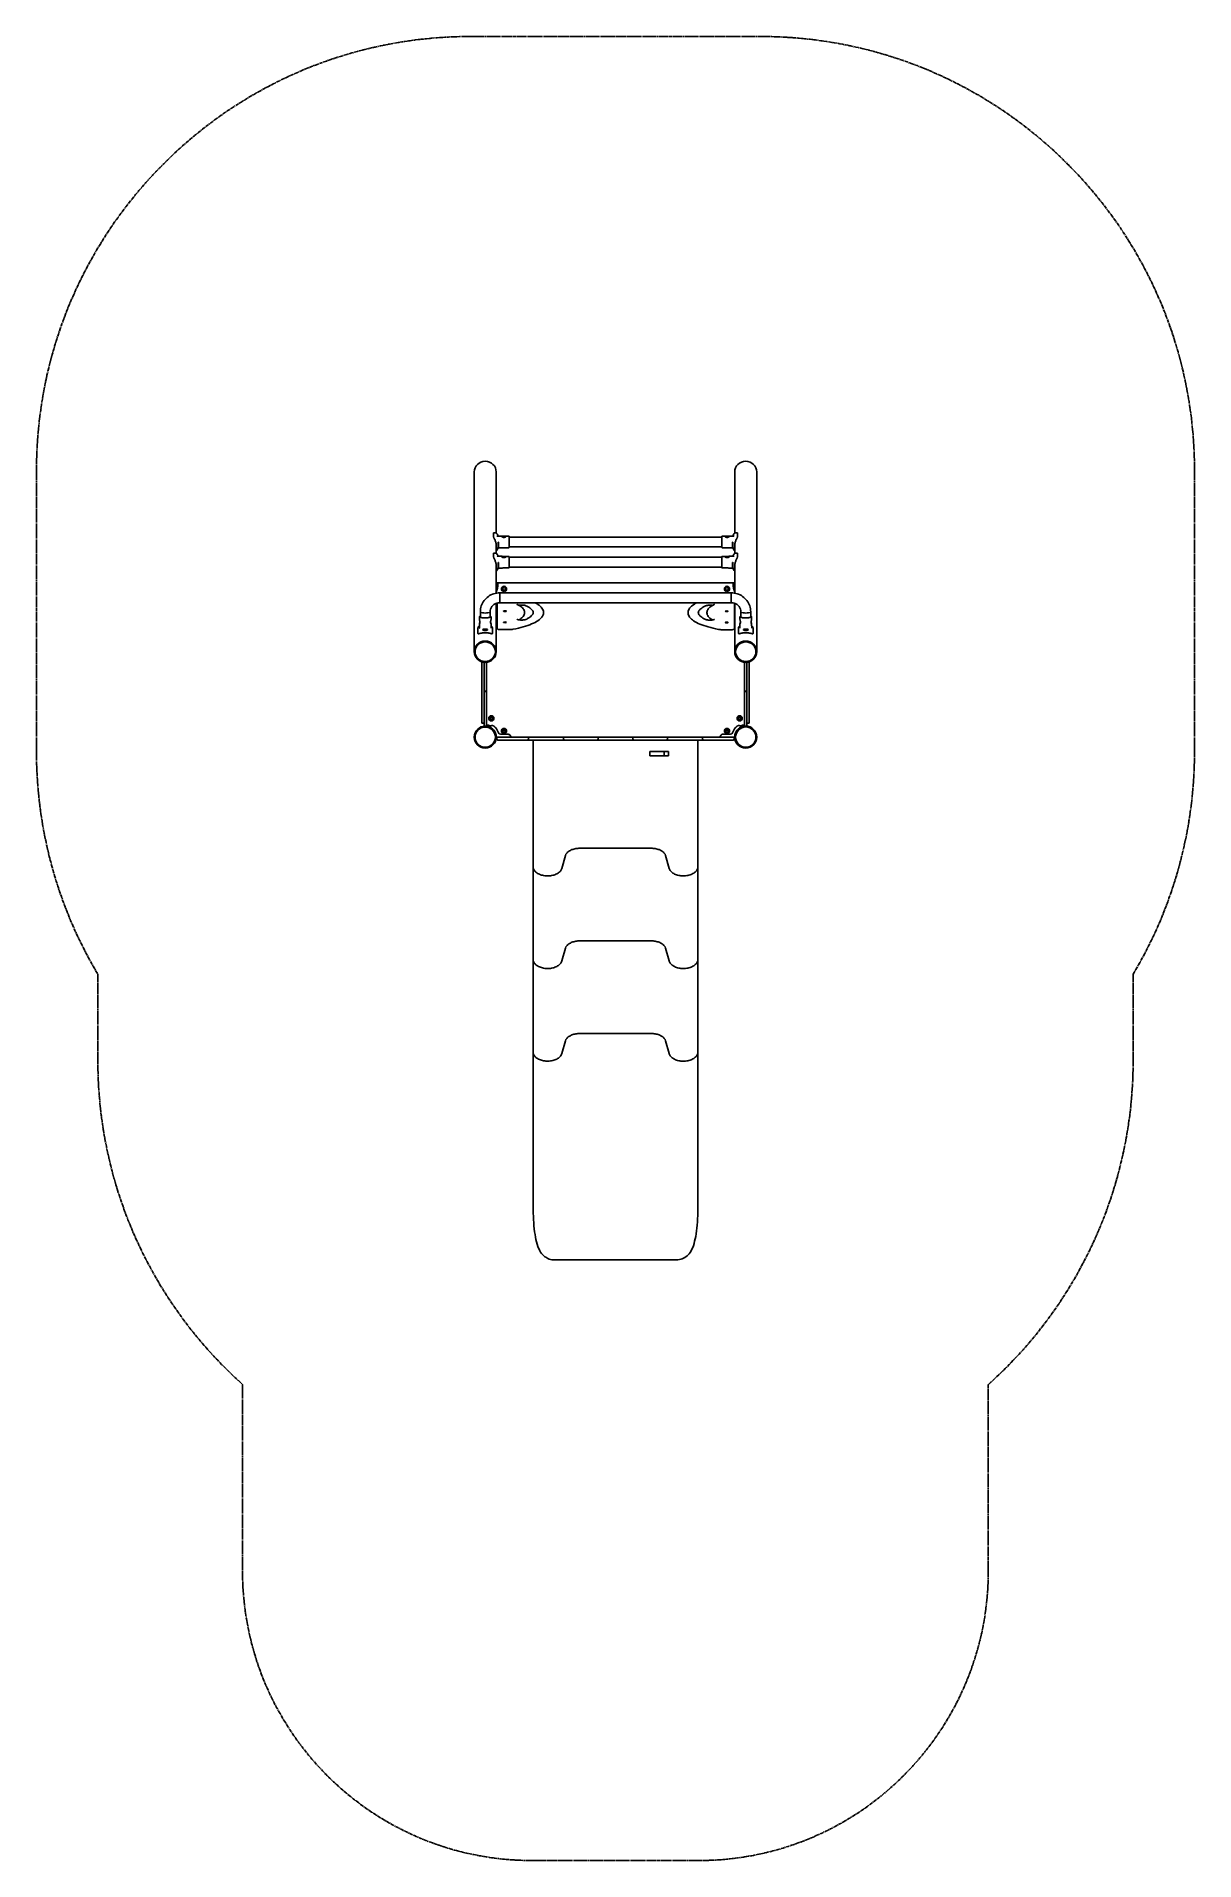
# Model space of a CAD drawing. Header units: millimetres. Extents: x 1121 to 5121, y 552 to 6852.
import ezdxf

# ---------------------------------------------------------------- set-up
doc = ezdxf.new("R2010")
doc.units = ezdxf.units.MM
doc.linetypes.add('AM_ISO08W050', pattern=[18, 12, -1.5, 3, -1.5])
doc.layers.add('AM_4', color=3, linetype='Continuous', lineweight=25)
doc.layers.add('AM_7', color=4, linetype='AM_ISO08W050', lineweight=25)

msp = doc.modelspace()

# ---------------------------------------------------------------- linework, layer by layer
at = {"layer": 'AM_4'}
for p, q in [((2633, 5348.6), (2633, 4727.4)), ((2709.1, 5348.6), (2709.1, 5137.6)), ((3533, 5348.6), (3533, 5137.6)), ((3609.1, 5348.6), (3609.1, 4727.4)), ((2700, 5124.2), (2700, 5137.2)), ((2707.2, 5138), (2700.7, 5138)), ((2729.1, 5126.8), (2713.4, 5126.9)), ((2716.5, 5105.8), (2715.3, 5105.8)), ((2716.5, 5105.8), (2716.5, 5089.3)), ((2733.1, 5123.4), (2731.9, 5123.4)), ((2739.2, 5123.4), (2738, 5123.4)), ((2752.5, 5126.6), (2741.9, 5126.7)), ((2753.5, 5125.6), (2753.5, 5087.6)), ((3488.5, 5123.4), (2753.5, 5123.4)), ((3488.5, 5087.6), (3488.5, 5125.6)), ((3489.5, 5126.6), (3500.1, 5126.7)), ((3504.1, 5123.4), (3502.9, 5123.4)), ((3510.2, 5123.4), (3509, 5123.4)), ((3512.9, 5126.8), (3528.7, 5126.9)), ((3525.5, 5089.3), (3525.5, 5105.8)), ((3525.5, 5105.8), (3526.7, 5105.8)), ((3534.8, 5138), (3541.4, 5138)), ((3542.1, 5124.2), (3542.1, 5137.2)), ((2700, 5054.4), (2700, 5067.3)), ((2707.2, 5068.2), (2700.7, 5068.2)), ((2709.1, 5097.5), (2709.1, 5067.7)), ((2729.1, 5056.9), (2713.4, 5057)), ((2729.1, 5086.4), (2715.1, 5086.2)), ((2716.5, 5089.3), (2715.7, 5089.3)), ((2716, 5094.4), (2716, 5095.4)), ((2733.1, 5053.5), (2731.9, 5053.5)), ((2739.2, 5053.5), (2738, 5053.5)), ((2752.5, 5086.6), (2741.9, 5086.5)), ((2752.5, 5056.7), (2741.9, 5056.8)), ((3488.5, 5089.7), (2753.5, 5089.7)), ((2753.5, 5055.7), (2753.5, 5017.7)), ((3488.5, 5053.5), (2753.5, 5053.5)), ((3488.5, 5017.7), (3488.5, 5055.7)), ((3489.5, 5086.6), (3500.1, 5086.5)), ((3489.5, 5056.7), (3500.1, 5056.8)), ((3504.1, 5053.5), (3502.9, 5053.5)), ((3510.2, 5053.5), (3509, 5053.5)), ((3512.9, 5086.4), (3526.9, 5086.2)), ((3512.9, 5056.9), (3528.7, 5057)), ((3525.5, 5089.3), (3526.4, 5089.3)), ((3526, 5094.4), (3526, 5095.4)), ((3533, 5097.5), (3533, 5067.7)), ((3534.8, 5068.2), (3541.4, 5068.2)), ((3542.1, 5054.4), (3542.1, 5067.3)), ((2709.1, 5027.6), (2709.1, 4965.3)), ((2729.1, 5016.5), (2715.1, 5016.3)), ((2716.5, 5035.9), (2715.3, 5035.9)), ((2716.5, 5019.4), (2715.7, 5019.4)), ((2716, 5024.5), (2716, 5025.5)), ((2716.5, 5035.9), (2716.5, 5019.4)), ((2752.5, 5016.7), (2741.9, 5016.6)), ((3488.5, 5019.8), (2753.5, 5019.8)), ((3489.5, 5016.7), (3500.1, 5016.6)), ((3512.9, 5016.5), (3526.9, 5016.3)), ((3525.5, 5019.4), (3525.5, 5035.9)), ((3525.5, 5035.9), (3526.7, 5035.9)), ((3525.5, 5019.4), (3526.4, 5019.4)), ((3526, 5024.5), (3526, 5025.5)), ((3533, 5027.6), (3533, 4965.3)), ((2709.1, 4965.3), (2709.1, 4960.3)), ((2717.2, 4965.3), (2709.1, 4965.3)), ((2709.1, 4960.3), (2709.1, 4929.5)), ((2709.1, 4960.3), (2714.4, 4960.3)), ((2709.5, 4953.3), (2714.5, 4958.2)), ((3523.7, 4965.4), (2718.4, 4965.4)), ((2721, 4930.5), (2721, 4896.8)), ((2721, 4930.5), (3521, 4930.5)), ((2721, 4896.8), (2721, 4930.5)), ((3521, 4930.5), (3521, 4896.8)), ((3521, 4930.5), (3521, 4896.8)), ((3533, 4965.3), (3524.8, 4965.3)), ((3527.6, 4960.3), (3533, 4960.3)), ((3527.6, 4958.2), (3532.6, 4953.3)), ((3533, 4960.3), (3533, 4965.3)), ((3533, 4960.3), (3533, 4929.5)), ((2654.2, 4865.4), (2654.2, 4847.2)), ((2687.9, 4865.4), (2687.9, 4847.2)), ((2709.1, 4894.7), (2709.1, 4812.6)), ((2712.1, 4895.7), (2712.1, 4811.3)), ((2721, 4896.8), (3521, 4896.8)), ((2807.1, 4861.8), (2807.1, 4863.7)), ((2872.1, 4861.8), (2872.1, 4863.7)), ((3372, 4863.2), (3372, 4861.3)), ((3437, 4863.2), (3437, 4861.3)), ((3532, 4810.8), (3532, 4895.1)), ((3533, 4894.7), (3533, 4727.4)), ((3554.2, 4865.4), (3554.2, 4847.2)), ((3587.9, 4865.4), (3587.9, 4847.2)), ((2646, 4809.8), (2646, 4796.9)), ((2646, 4796.9), (2646, 4790.3)), ((2650.8, 4823.1), (2650.7, 4809.3)), ((2651, 4847.5), (2650.9, 4839.1)), ((2662.8, 4803.7), (2662.8, 4802.5)), ((2679.3, 4803.7), (2679.3, 4802.5)), ((2691, 4847.5), (2691.1, 4839.1)), ((2691.2, 4823.1), (2691.4, 4809.3)), ((2696, 4796.9), (2696, 4809.8)), ((2696, 4790.3), (2696, 4796.9)), ((2709.1, 4812.6), (2712.1, 4812.6)), ((2709.1, 4810.2), (2709.1, 4812.6)), ((2709.1, 4810.2), (2709.1, 4727.4)), ((2712.4, 4807.8), (2709.1, 4807.8)), ((2712.1, 4809.4), (2712.1, 4811.3)), ((2722.1, 4803.8), (2753.7, 4803.8)), ((3522, 4803.4), (3490.3, 4803.4)), ((3532, 4810.8), (3532, 4808.9)), ((3546, 4809.8), (3546, 4796.9)), ((3546, 4796.9), (3546, 4790.3)), ((3550.8, 4823.1), (3550.7, 4809.3)), ((3551, 4847.5), (3550.9, 4839.1)), ((3562.8, 4803.7), (3562.8, 4802.5)), ((3579.3, 4803.7), (3579.3, 4802.5)), ((3591, 4847.5), (3591.1, 4839.1)), ((3591.2, 4823.1), (3591.4, 4809.3)), ((3596, 4796.9), (3596, 4809.8)), ((3596, 4790.3), (3596, 4796.9)), ((2659, 4688.7), (2659, 4692.5)), ((2659, 4676.8), (2659, 4688.7)), ((2659, 4676.8), (2659, 4493.3)), ((2667, 4685.3), (2667, 4690.8)), ((2667, 4685.3), (2667, 4682.6)), ((2667, 4682.6), (2667, 4676.8)), ((2667, 4682.6), (2667, 4676.8)), ((2667, 4676.8), (2667, 4594.6)), ((2667, 4493.3), (2667, 4676.8)), ((2675, 4690.8), (2675, 4685.3)), ((2675, 4682.6), (2675, 4685.3)), ((2675, 4676.8), (2675, 4682.6)), ((2675, 4594.6), (2675, 4676.8)), ((3567, 4685.3), (3567, 4690.8)), ((3567, 4685.3), (3567, 4682.6)), ((3567, 4682.6), (3567, 4676.8)), ((3567, 4676.8), (3567, 4594.6)), ((3575, 4690.8), (3575, 4685.3)), ((3575, 4682.6), (3575, 4685.3)), ((3575, 4676.8), (3575, 4682.6)), ((3575, 4676.8), (3575, 4682.6)), ((3575, 4594.6), (3575, 4676.8)), ((3575, 4676.8), (3575, 4493.3)), ((3583, 4688.7), (3583, 4692.5)), ((3583, 4688.7), (3583, 4676.8)), ((3583, 4493.3), (3583, 4676.8)), ((2667, 4591.5), (2675, 4591.5)), ((2675, 4589.5), (2667, 4589.5)), ((2667, 4586.5), (2667, 4493.3)), ((2671, 4591.5), (2671, 4589.5)), ((2675, 4594.6), (2675, 4591.5)), ((2675, 4589.5), (2675, 4586.5)), ((2675, 4493.3), (2675, 4586.5)), ((3567, 4591.5), (3567, 4594.6)), ((3567, 4591.5), (3575, 4591.5)), ((3575, 4589.5), (3567, 4589.5)), ((3567, 4586.5), (3567, 4589.5)), ((3567, 4586.5), (3567, 4493.3)), ((3571, 4589.5), (3571, 4591.5)), ((3575, 4493.3), (3575, 4586.5)), ((2659, 4480.5), (2659, 4493.3)), ((2659, 4480.5), (2667, 4480.5)), ((2667, 4493.3), (2667, 4483.2)), ((2667, 4493.3), (2667, 4483.2)), ((2667, 4483.2), (2667, 4480.6)), ((2667, 4470.5), (2667, 4480.6)), ((2675, 4483.2), (2675, 4493.3)), ((2675, 4480.6), (2675, 4483.2)), ((2675, 4480.6), (2675, 4470.5)), ((3567, 4493.3), (3567, 4483.2)), ((3567, 4483.2), (3567, 4480.6)), ((3567, 4470.5), (3567, 4480.6)), ((3575, 4483.2), (3575, 4493.3)), ((3575, 4483.2), (3575, 4493.3)), ((3575, 4480.6), (3575, 4483.2)), ((3575, 4480.6), (3575, 4470.5)), ((3575, 4480.5), (3583, 4480.5)), ((3583, 4493.3), (3583, 4480.5)), ((2675, 4470.5), (2667, 4470.5)), ((2686.4, 4467.4), (2687.4, 4469.6)), ((2709.3, 4432.4), (2715, 4432.4)), ((2711, 4428.4), (2711, 4426.4)), ((2715, 4432.4), (2719.7, 4432.4)), ((2719.7, 4422.4), (2715, 4422.4)), ((2719.7, 4432.4), (2810, 4432.4)), ((2810, 4422.4), (2719.7, 4422.4)), ((2723.6, 4442.4), (2744, 4442.4)), ((2749, 4442.4), (2744, 4442.4)), ((2757.5, 4437.4), (2757.5, 4437.4)), ((2757.7, 4437.4), (2758, 4437.4)), ((2760, 4435.4), (2760, 4432.4)), ((2810, 4432.4), (2817, 4432.4)), ((2817, 4422.4), (2810, 4422.4)), ((2833.3, 4432.4), (2817, 4432.4)), ((2817, 4422.4), (2833.3, 4422.4)), ((2821, 4426.4), (2821, 4428.4)), ((2833.3, 4432.4), (2932.5, 4432.4)), ((2932.5, 4422.4), (2833.3, 4422.4)), ((2836.4, 4372.4), (2836.4, 4419.4)), ((2932.7, 4422.4), (2839.4, 4422.4)), ((2945, 4432.4), (2932.5, 4432.4)), ((2932.5, 4422.4), (2945, 4422.4)), ((2932.7, 4422.4), (2945.5, 4422.4)), ((2941, 4428.4), (2941, 4426.4)), ((2945, 4432.4), (2950.4, 4432.4)), ((2950.4, 4422.4), (2945, 4422.4)), ((2945.5, 4422.4), (2997.7, 4422.4)), ((2950.4, 4432.4), (3050.8, 4432.4)), ((3050.8, 4422.4), (2950.4, 4422.4)), ((2997.7, 4422.4), (3244.4, 4422.4)), ((3050.8, 4432.4), (3057, 4432.4)), ((3057, 4422.4), (3050.8, 4422.4)), ((3071.4, 4432.4), (3057, 4432.4)), ((3057, 4422.4), (3071.4, 4422.4)), ((3061, 4426.4), (3061, 4428.4)), ((3071.4, 4432.4), (3170.6, 4432.4)), ((3170.6, 4422.4), (3071.4, 4422.4)), ((3185, 4432.4), (3170.6, 4432.4)), ((3170.6, 4422.4), (3185, 4422.4)), ((3181, 4428.4), (3181, 4426.4)), ((3185, 4432.4), (3191.3, 4432.4)), ((3191.3, 4422.4), (3185, 4422.4)), ((3191.3, 4432.4), (3291.6, 4432.4)), ((3291.6, 4422.4), (3191.3, 4422.4)), ((3244.4, 4422.4), (3296.6, 4422.4)), ((3291.6, 4432.4), (3297, 4432.4)), ((3297, 4422.4), (3291.6, 4422.4)), ((3296.6, 4422.4), (3309.3, 4422.4)), ((3309.5, 4432.4), (3297, 4432.4)), ((3297, 4422.4), (3309.5, 4422.4)), ((3301, 4426.4), (3301, 4428.4)), ((3402.6, 4422.4), (3309.3, 4422.4)), ((3309.5, 4432.4), (3408.7, 4432.4)), ((3408.7, 4422.4), (3309.5, 4422.4)), ((3405.6, 4372.4), (3405.6, 4419.4)), ((3425, 4432.4), (3408.7, 4432.4)), ((3408.7, 4422.4), (3425, 4422.4)), ((3421, 4428.4), (3421, 4426.4)), ((3425, 4432.4), (3432.1, 4432.4)), ((3432.1, 4422.4), (3425, 4422.4)), ((3432.1, 4432.4), (3522.4, 4432.4)), ((3522.4, 4422.4), (3432.1, 4422.4)), ((3482, 4432.4), (3482, 4435.4)), ((3484, 4437.4), (3484.4, 4437.4)), ((3484.5, 4437.4), (3484.5, 4437.4)), ((3498, 4442.4), (3493, 4442.4)), ((3498, 4442.4), (3518.4, 4442.4)), ((3522.4, 4432.4), (3527, 4432.4)), ((3527, 4422.4), (3522.4, 4422.4)), ((3532.8, 4432.4), (3527, 4432.4)), ((3531, 4426.4), (3531, 4428.4)), ((3554.7, 4469.6), (3555.6, 4467.4)), ((3575, 4470.5), (3567, 4470.5)), ((2836.4, 4372.4), (2836.4, 4061.5)), ((3239.1, 4382.4), (3239.1, 4367.4)), ((3239.1, 4382.4), (3289.1, 4382.4)), ((3239.1, 4367.4), (3289.1, 4367.4)), ((3289.1, 4382.4), (3289.1, 4367.4)), ((3289.1, 4382.4), (3304.1, 4382.4)), ((3289.1, 4367.4), (3304.1, 4367.4)), ((3304.1, 4382.4), (3304.1, 4367.4)), ((3405.6, 4061.5), (3405.6, 4372.4)), ((2836.4, 3985.1), (2836.4, 4061.5)), ((2997.7, 4048.6), (3244.4, 4048.6)), ((3405.6, 3985.1), (3405.6, 4061.5)), ((2836.4, 3665.1), (2836.4, 3980.3)), ((2935.6, 3979.2), (2948.4, 4023.8)), ((3293.7, 4023.8), (3306.4, 3979.2)), ((3405.6, 3665.1), (3405.6, 3980.3)), ((2997.7, 3728.6), (3244.4, 3728.6)), ((2836.4, 3345.1), (2836.4, 3660.4)), ((2935.6, 3659.2), (2948.4, 3703.8)), ((3293.7, 3703.8), (3306.4, 3659.2)), ((3405.6, 3345.1), (3405.6, 3660.4)), ((2997.7, 3408.6), (3244.4, 3408.6)), ((2836.4, 3326), (2836.4, 3340.4)), ((2935.6, 3339.3), (2948.4, 3383.8)), ((3293.7, 3383.8), (3306.4, 3339.3)), ((3405.6, 3326), (3405.6, 3340.4)), ((2836.4, 3326), (2836.4, 3011.6)), ((3405.6, 3011.6), (3405.6, 3326)), ((2836.4, 2815.6), (2836.4, 3011.6)), ((3405.6, 2815.6), (3405.6, 3011.6)), ((2934.5, 2626.6), (2910.6, 2626.6)), ((2934.5, 2626.6), (3307.5, 2626.6)), ((3331.5, 2626.6), (3307.5, 2626.6))]:
    msp.add_line(p, q, dxfattribs=at)
for centre, radius in [((2736, 4944.4), 9), ((2736, 4944.4), 5), ((3506, 4944.4), 9), ((3506, 4944.4), 5), ((2692, 4497.4), 9), ((2692, 4497.4), 5), ((2692, 4497.4), 4.2), ((3550, 4497.4), 9), ((3550, 4497.4), 5), ((3550, 4497.4), 4.2), ((2671, 4432.4), 38), ((2671, 4432.4), 35), ((2736, 4453.4), 9), ((2736, 4453.4), 5), ((2736, 4453.4), 4.2), ((3506, 4453.4), 9), ((3506, 4453.4), 5), ((3506, 4453.4), 4.2), ((3571, 4432.4), 38.1), ((3571, 4432.4), 35.1)]:
    msp.add_circle(centre, radius, dxfattribs=at)
for centre, radius, start, end in [((2752.5, 5125.6), 1, 0, 89.5), ((3489.5, 5125.6), 1, 90.5, 180), ((2752.5, 5087.6), 1, 270.5, 0), ((2752.5, 5055.7), 1, 0, 89.5), ((3489.5, 5087.6), 1, 180, 269.5), ((3489.5, 5055.7), 1, 90.5, 180), ((2752.5, 5017.7), 1, 270.5, 0), ((3489.5, 5017.7), 1, 180, 269.5), ((2654.5, 4958.1), 60, 335.50727, 2.98064), ((2669.6, 4957.1), 40, 350.2544, 354.53161), ((2718.4, 4961.4), 4, 90, 182.98064), ((3523.7, 4961.4), 4, 357.01936, 90), ((3587.6, 4958.1), 60, 177.01936, 204.49273), ((3572.4, 4957.1), 40, 185.46839, 189.7456), ((2671, 4432.4), 42.5, 65.89619, 84.59946), ((3571, 4432.4), 42.5, 95.40054, 114.10381), ((2671, 4432.4), 38.2, 66.26575, 84.13826), ((2693.8, 4466.8), 7, 143.96758, 156.26575), ((2689.7, 4469.8), 2, 63.65069, 143.96758), ((2671, 4432.4), 42.5, 63.0498, 63.05004), ((2671, 4432.4), 42.5, 62.91363, 62.91368), ((2671, 4432.4), 38.2, 0, 41.53841), ((2671, 4432.4), 48.2, 17.92021, 43.44318), ((2715, 4428.4), 4, 90, 180), ((2715, 4426.4), 4, 180, 270), ((2723.6, 4449.4), 7, 197.92021, 270), ((2758, 4435.4), 2, 0, 90), ((2817, 4428.4), 4, 0, 90), ((2817, 4426.4), 4, 270, 0), ((2839.4, 4419.4), 3, 90, 180), ((2945, 4428.4), 4, 90, 180), ((2945, 4426.4), 4, 180, 270), ((3057, 4428.4), 4, 0, 90), ((3057, 4426.4), 4, 270, 0), ((3185, 4428.4), 4, 90, 180), ((3185, 4426.4), 4, 180, 270), ((3297, 4428.4), 4, 0, 90), ((3297, 4426.4), 4, 270, 0), ((3402.6, 4419.4), 3, 0, 90), ((3425, 4428.4), 4, 90, 180), ((3425, 4426.4), 4, 180, 270), ((3484, 4435.4), 2, 90, 180), ((3518.4, 4449.4), 7, 270, 342.07979), ((3571, 4432.4), 48.2, 136.55682, 162.07979), ((3527, 4428.4), 4, 0, 90), ((3527, 4426.4), 4, 270, 0), ((3571, 4432.4), 38.2, 138.46159, 180), ((3552.3, 4469.8), 2, 36.03242, 116.34931), ((3548.2, 4466.8), 7, 23.73425, 36.03242), ((3571, 4432.4), 38.2, 95.86174, 113.73425)]:
    msp.add_arc(centre, radius, start, end, dxfattribs=at)
for centre, major_axis, ratio, start_param, end_param in [((2671, 5348.6), (-38, 0), 0.965926, 3.141593, 6.283185), ((3571, 5348.6), (-38, 0), 0.965926, 3.141593, 6.283185), ((2735.5, 5123.9), (8.25, 0), 0.258819, 0.420934, 2.695719), ((3506.5, 5123.9), (-8.25, 0), 0.258819, 3.587467, 5.862251), ((2735.5, 5054.1), (8.25, 0), 0.258819, 0.420934, 2.695719), ((3506.5, 5054.1), (-8.25, 0), 0.258819, 3.587467, 5.862251), ((2671, 4865.4), (-16.9, 0), 0.258819, 0, 3.141593), ((2671, 4865.4), (-16.9, 0), 0.258819, 0, 3.141593), ((3571, 4865.4), (-16.9, 0), 0.258819, 0, 3.141593), ((3571, 4865.4), (-16.9, 0), 0.258819, 0, 3.141593)]:
    msp.add_ellipse(centre, major_axis=major_axis, ratio=ratio, start_param=start_param, end_param=end_param, dxfattribs=at)
for centre, major_axis, ratio in [((2735.5, 5123.9), (-4.2, 0), 0.258819), ((3506.5, 5123.9), (4.2, 0), 0.258819), ((2735.5, 5054.1), (-4.2, 0), 0.258819), ((3506.5, 5054.1), (4.2, 0), 0.258819), ((2739.1, 4867.6), (5, 0), 0.258819), ((3505, 4867.1), (-5, 0), 0.258819), ((2671, 4803.7), (8.25, 0), 0.258819), ((2671, 4803.7), (-4.2, 0), 0.258819), ((2739.1, 4828.8), (5, 0), 0.258819), ((3505, 4828.3), (-5, 0), 0.258819), ((3571, 4803.7), (8.25, 0), 0.258819), ((3571, 4803.7), (-4.2, 0), 0.258819), ((2671, 4727.4), (-38, 0), 0.965926), ((2671, 4727.4), (35, 0), 0.965926), ((3571, 4727.4), (-38, 0), 0.965926), ((3571, 4727.4), (35, 0), 0.965926)]:
    msp.add_ellipse(centre, major_axis=major_axis, ratio=ratio, dxfattribs=at)
for points, knots in [([(2700.7, 5138), (2700.6, 5138), (2700.5, 5138), (2700.1, 5137.9), (2700, 5137.6), (2700, 5137.2)], [7.184949, 7.184949, 7.184949, 7.184949, 7.3390813, 7.3390813, 7.830957, 7.830957, 7.830957, 7.830957]), ([(2700, 5124.2), (2700, 5123.8), (2700.1, 5123.2), (2700.7, 5121.7), (2701.1, 5120.8), (2702, 5118.8), (2702.6, 5117.7), (2703.8, 5115.2), (2704.4, 5113.9), (2705.5, 5111.3), (2706.1, 5109.8), (2707.1, 5106.8), (2707.6, 5105.2), (2708.4, 5101.9), (2708.7, 5100.2), (2709.2, 5096.8), (2709.3, 5095.2), (2709.3, 5093.6)], [15.661914, 15.661914, 15.661914, 15.661914, 16.15379, 16.15379, 16.645665, 16.645665, 17.137541, 17.137541, 17.629417, 17.629417, 18.116411, 18.116411, 18.603405, 18.603405, 19.090398, 19.090398, 19.577392, 19.577392, 19.577392, 19.577392]), ([(2707.2, 5138), (2707.7, 5138), (2708.1, 5138), (2708.9, 5137.7), (2709.2, 5137.5), (2710.4, 5136.7), (2711, 5136), (2712.3, 5134.2), (2713, 5133.1), (2714.1, 5130.4), (2714.7, 5128.9), (2715.1, 5127.1), (2715.1, 5127), (2715.1, 5126.9)], [0.578254, 0.578254, 0.578254, 0.578254, 0.708785, 0.708785, 0.915695, 0.915695, 1.468682, 1.468682, 2.057791, 2.057791, 2.646901, 2.646901, 2.680159, 2.680159, 2.680159, 2.680159]), ([(2713.4, 5126.9), (2713, 5126.9), (2712.8, 5127), (2712.4, 5127.1), (2712.3, 5127.2), (2712.2, 5127.2), (2712.2, 5127.3), (2712.2, 5127.3)], [0.5130993, 0.5130993, 0.5130993, 0.5130993, 0.6153651, 0.6153651, 0.7366116, 0.7366116, 0.8468284, 0.8468284, 0.8468284, 0.8468284]), ([(2716, 5095.4), (2716, 5096.4), (2716, 5097.5), (2715.8, 5099.7), (2715.7, 5100.7), (2715.5, 5102.5), (2715.4, 5103.4), (2715.3, 5104.7), (2715.3, 5105.2), (2715.3, 5105.5)], [3.738303, 3.738303, 3.738303, 3.738303, 4.049822, 4.049822, 4.361341, 4.361341, 4.672873, 4.672873, 4.984404, 4.984404, 4.984404, 4.984404]), ([(2735.5, 5122.2), (2734.5, 5122.2), (2733.4, 5122.4), (2731.3, 5122.9), (2730.4, 5123.3), (2729, 5124.1), (2728.3, 5124.6), (2727.5, 5125.5), (2727.3, 5125.8), (2727.3, 5126.4), (2727.5, 5126.6), (2728.3, 5126.8), (2729, 5126.8), (2730.4, 5126.7), (2731.3, 5126.7), (2733.4, 5126.5), (2734.5, 5126.5), (2736.6, 5126.5), (2737.7, 5126.5), (2739.7, 5126.6), (2740.6, 5126.6), (2742.1, 5126.7), (2742.7, 5126.7), (2743.6, 5126.4), (2743.8, 5126.2), (2743.8, 5125.7), (2743.6, 5125.3), (2742.7, 5124.5), (2742.1, 5124), (2740.6, 5123.3), (2739.7, 5122.9), (2737.7, 5122.3), (2736.6, 5122.2), (2735.5, 5122.2)], [0, 0, 0, 0, 0.316049, 0.316049, 0.632098, 0.632098, 0.947679, 0.947679, 1.26326, 1.26326, 1.578842, 1.578842, 1.894423, 1.894423, 2.210472, 2.210472, 2.526521, 2.526521, 2.840353, 2.840353, 3.154184, 3.154184, 3.468043, 3.468043, 3.781903, 3.781903, 4.095762, 4.095762, 4.409621, 4.409621, 4.723453, 4.723453, 5.037284, 5.037284, 5.037284, 5.037284]), ([(2739.4, 5123.6), (2739.4, 5123.6), (2739.4, 5123.6), (2739.2, 5123.7), (2738.9, 5123.7), (2738.1, 5123.8), (2737.6, 5123.8), (2736.6, 5123.8), (2736, 5123.8), (2735, 5123.8), (2734.4, 5123.8), (2733.4, 5123.8), (2732.9, 5123.8), (2732.2, 5123.7), (2731.9, 5123.7), (2731.6, 5123.6), (2731.6, 5123.6), (2731.6, 5123.6)], [0.7858608, 0.7858608, 0.7858608, 0.7858608, 0.7944825, 0.7944825, 0.953371, 0.953371, 1.1122795, 1.1122795, 1.271188, 1.271188, 1.4300964, 1.4300964, 1.5890049, 1.5890049, 1.7478934, 1.7478934, 1.7565151, 1.7565151, 1.7565151, 1.7565151]), ([(2731.9, 5123.4), (2731.9, 5123.4), (2732, 5123.4), (2732.4, 5123.4), (2733, 5123.4), (2734.2, 5123.4), (2734.9, 5123.4), (2736.1, 5123.4), (2736.8, 5123.4), (2738.1, 5123.4), (2738.6, 5123.4), (2739.1, 5123.4), (2739.1, 5123.4), (2739.1, 5123.4)], [1.1286552, 1.1286552, 1.1286552, 1.1286552, 1.1374363, 1.1374363, 1.3270449, 1.3270449, 1.5166536, 1.5166536, 1.7062623, 1.7062623, 1.895871, 1.895871, 1.904652, 1.904652, 1.904652, 1.904652]), ([(3506.5, 5122.2), (3505.4, 5122.2), (3504.3, 5122.3), (3502.3, 5122.9), (3501.4, 5123.3), (3500, 5124), (3499.3, 5124.5), (3498.5, 5125.3), (3498.3, 5125.7), (3498.3, 5126.2), (3498.5, 5126.4), (3499.3, 5126.7), (3500, 5126.7), (3501.4, 5126.6), (3502.3, 5126.6), (3504.3, 5126.5), (3505.4, 5126.5), (3507.5, 5126.5), (3508.7, 5126.5), (3510.7, 5126.7), (3511.6, 5126.7), (3513.1, 5126.8), (3513.7, 5126.8), (3514.6, 5126.6), (3514.8, 5126.4), (3514.8, 5125.8), (3514.6, 5125.5), (3513.7, 5124.6), (3513.1, 5124.1), (3511.6, 5123.3), (3510.7, 5122.9), (3508.7, 5122.4), (3507.5, 5122.2), (3506.5, 5122.2)], [0, 0, 0, 0, 0.313832, 0.313832, 0.627663, 0.627663, 0.941523, 0.941523, 1.255382, 1.255382, 1.569241, 1.569241, 1.8831, 1.8831, 2.196932, 2.196932, 2.510763, 2.510763, 2.826813, 2.826813, 3.142862, 3.142862, 3.458443, 3.458443, 3.774024, 3.774024, 4.089605, 4.089605, 4.405186, 4.405186, 4.721235, 4.721235, 5.037284, 5.037284, 5.037284, 5.037284]), ([(3510.4, 5123.6), (3510.4, 5123.6), (3510.4, 5123.6), (3510.2, 5123.7), (3509.9, 5123.7), (3509.1, 5123.8), (3508.6, 5123.8), (3507.6, 5123.8), (3507, 5123.8), (3506, 5123.8), (3505.4, 5123.8), (3504.4, 5123.8), (3503.9, 5123.8), (3503.2, 5123.7), (3502.9, 5123.7), (3502.6, 5123.6), (3502.6, 5123.6), (3502.6, 5123.6)], [0.7858608, 0.7858608, 0.7858608, 0.7858608, 0.7944825, 0.7944825, 0.953371, 0.953371, 1.1122795, 1.1122795, 1.271188, 1.271188, 1.4300964, 1.4300964, 1.5890049, 1.5890049, 1.7478934, 1.7478934, 1.7565151, 1.7565151, 1.7565151, 1.7565151]), ([(3502.9, 5123.4), (3502.9, 5123.4), (3503, 5123.4), (3503.4, 5123.4), (3504, 5123.4), (3505.2, 5123.4), (3505.9, 5123.4), (3507.1, 5123.4), (3507.8, 5123.4), (3509.1, 5123.4), (3509.6, 5123.4), (3510.1, 5123.4), (3510.1, 5123.4), (3510.1, 5123.4)], [1.1286552, 1.1286552, 1.1286552, 1.1286552, 1.1374363, 1.1374363, 1.3270449, 1.3270449, 1.5166536, 1.5166536, 1.7062623, 1.7062623, 1.895871, 1.895871, 1.904652, 1.904652, 1.904652, 1.904652]), ([(3526.7, 5105.8), (3526.8, 5105.8), (3526.8, 5105.7), (3526.8, 5105.2), (3526.7, 5104.7), (3526.6, 5103.4), (3526.5, 5102.5), (3526.3, 5100.7), (3526.2, 5099.7), (3526.1, 5097.5), (3526, 5096.4), (3526, 5095.4)], [2.283089, 2.283089, 2.283089, 2.283089, 2.492202, 2.492202, 2.803734, 2.803734, 3.115265, 3.115265, 3.426784, 3.426784, 3.738303, 3.738303, 3.738303, 3.738303]), ([(3526.9, 5126.9), (3527.1, 5127.9), (3527.4, 5128.8), (3528.2, 5131.2), (3528.8, 5132.5), (3530.1, 5134.7), (3530.7, 5135.6), (3531.8, 5136.8), (3532.2, 5137.1), (3532.9, 5137.5), (3533.2, 5137.7), (3533.9, 5137.9), (3534.3, 5138), (3534.8, 5138)], [4.36749, 4.36749, 4.36749, 4.36749, 4.702012, 4.702012, 5.291119, 5.291119, 5.880225, 5.880225, 6.174778, 6.174778, 6.322055, 6.322055, 6.469332, 6.469332, 6.469332, 6.469332]), ([(3529.9, 5127.3), (3529.9, 5127.3), (3529.9, 5127.3), (3529.9, 5127.3), (3529.8, 5127.2), (3529.6, 5127.1), (3529.4, 5127), (3528.9, 5126.9), (3528.8, 5126.9), (3528.7, 5126.9)], [5.3853474, 5.3853474, 5.3853474, 5.3853474, 5.3991794, 5.3991794, 5.5234046, 5.5234046, 5.6863353, 5.6863353, 5.7190946, 5.7190946, 5.7190946, 5.7190946]), ([(3532.8, 5093.6), (3532.8, 5095.2), (3532.9, 5096.8), (3533.3, 5100.2), (3533.6, 5101.9), (3534.4, 5105.2), (3534.9, 5106.8), (3536, 5109.8), (3536.5, 5111.3), (3537.7, 5113.9), (3538.3, 5115.2), (3539.4, 5117.7), (3540, 5118.8), (3541, 5120.8), (3541.4, 5121.7), (3541.9, 5123.2), (3542.1, 5123.8), (3542.1, 5124.2)], [11.746435, 11.746435, 11.746435, 11.746435, 12.233429, 12.233429, 12.720423, 12.720423, 13.207417, 13.207417, 13.694411, 13.694411, 14.186287, 14.186287, 14.678163, 14.678163, 15.170038, 15.170038, 15.661914, 15.661914, 15.661914, 15.661914]), ([(3542.1, 5137.2), (3542.1, 5137.6), (3541.9, 5137.9), (3541.6, 5138), (3541.5, 5138), (3541.4, 5138)], [7.830957, 7.830957, 7.830957, 7.830957, 8.3228326, 8.3228326, 8.4769649, 8.4769649, 8.4769649, 8.4769649]), ([(2700.7, 5068.2), (2700.6, 5068.2), (2700.5, 5068.1), (2700.1, 5068), (2700, 5067.7), (2700, 5067.3)], [7.184949, 7.184949, 7.184949, 7.184949, 7.3390813, 7.3390813, 7.830957, 7.830957, 7.830957, 7.830957]), ([(2700, 5054.4), (2700, 5053.9), (2700.1, 5053.3), (2700.7, 5051.9), (2701.1, 5051), (2702, 5048.9), (2702.6, 5047.8), (2703.8, 5045.3), (2704.4, 5044), (2705.5, 5041.4), (2706.1, 5039.9), (2707.1, 5036.9), (2707.6, 5035.3), (2708.4, 5032), (2708.7, 5030.3), (2709.2, 5027), (2709.3, 5025.3), (2709.3, 5023.7)], [15.661914, 15.661914, 15.661914, 15.661914, 16.15379, 16.15379, 16.645665, 16.645665, 17.137541, 17.137541, 17.629417, 17.629417, 18.116411, 18.116411, 18.603405, 18.603405, 19.090398, 19.090398, 19.577392, 19.577392, 19.577392, 19.577392]), ([(2707.2, 5068.2), (2707.7, 5068.2), (2708.1, 5068.1), (2708.9, 5067.8), (2709.2, 5067.6), (2710.4, 5066.8), (2711, 5066.1), (2712.3, 5064.3), (2713, 5063.2), (2714.1, 5060.5), (2714.7, 5059), (2715.1, 5057.2), (2715.1, 5057.1), (2715.1, 5057)], [0.578254, 0.578254, 0.578254, 0.578254, 0.708785, 0.708785, 0.915695, 0.915695, 1.468682, 1.468682, 2.057791, 2.057791, 2.646901, 2.646901, 2.680159, 2.680159, 2.680159, 2.680159]), ([(2709.1, 5094.1), (2709.1, 5094.1), (2709.1, 5094.2), (2709.1, 5094.5), (2709.1, 5094.9), (2709.2, 5095.6), (2709.2, 5095.8), (2709.2, 5096)], [0.1517229, 0.1517229, 0.1517229, 0.1517229, 0.1583459, 0.1583459, 0.3166918, 0.3166918, 0.3834186, 0.3834186, 0.3834186, 0.3834186]), ([(2709.2, 5095.1), (2709.2, 5095), (2709.2, 5095), (2709.2, 5094.5), (2709.2, 5094.1), (2709.1, 5093.6), (2709.1, 5093.4), (2709.1, 5093.3), (2709.1, 5093.3), (2709.1, 5093.3)], [2.0452307, 2.0452307, 2.0452307, 2.0452307, 2.0584914, 2.0584914, 2.2168365, 2.2168365, 2.3751824, 2.3751824, 2.3818055, 2.3818055, 2.3818055, 2.3818055]), ([(2709.3, 5094.6), (2709.2, 5094.1), (2709.2, 5093.5), (2709.1, 5092.7), (2709.1, 5092.4), (2709.1, 5092.1)], [3.4221109, 3.4221109, 3.4221109, 3.4221109, 3.5978534, 3.5978534, 3.7150935, 3.7150935, 3.7150935, 3.7150935]), ([(2709.1, 5075.6), (2709.2, 5075.7), (2709.4, 5075.8), (2710.4, 5076.5), (2711, 5077.1), (2712.3, 5078.9), (2713, 5080.1), (2714.1, 5082.7), (2714.7, 5084.2), (2715.5, 5087.6), (2715.8, 5089.5), (2716, 5092.4), (2716, 5093.4), (2716, 5094.4)], [0.817378, 0.817378, 0.817378, 0.817378, 0.915695, 0.915695, 1.468682, 1.468682, 2.057791, 2.057791, 2.646901, 2.646901, 3.23601, 3.23601, 3.5238, 3.5238, 3.5238, 3.5238]), ([(2713.4, 5057), (2713, 5057), (2712.8, 5057.1), (2712.4, 5057.2), (2712.3, 5057.3), (2712.2, 5057.4), (2712.2, 5057.4), (2712.2, 5057.4)], [0.5130993, 0.5130993, 0.5130993, 0.5130993, 0.6153651, 0.6153651, 0.7366116, 0.7366116, 0.8468284, 0.8468284, 0.8468284, 0.8468284]), ([(2735.5, 5052.3), (2734.5, 5052.3), (2733.4, 5052.5), (2731.3, 5053), (2730.4, 5053.4), (2729, 5054.3), (2728.3, 5054.7), (2727.5, 5055.6), (2727.3, 5055.9), (2727.3, 5056.5), (2727.5, 5056.7), (2728.3, 5056.9), (2729, 5056.9), (2730.4, 5056.8), (2731.3, 5056.8), (2733.4, 5056.6), (2734.5, 5056.6), (2736.6, 5056.6), (2737.7, 5056.6), (2739.7, 5056.7), (2740.6, 5056.8), (2742.1, 5056.8), (2742.7, 5056.8), (2743.6, 5056.6), (2743.8, 5056.4), (2743.8, 5055.8), (2743.6, 5055.4), (2742.7, 5054.6), (2742.1, 5054.2), (2740.6, 5053.4), (2739.7, 5053), (2737.7, 5052.4), (2736.6, 5052.3), (2735.5, 5052.3)], [0, 0, 0, 0, 0.316049, 0.316049, 0.632098, 0.632098, 0.947679, 0.947679, 1.26326, 1.26326, 1.578842, 1.578842, 1.894423, 1.894423, 2.210472, 2.210472, 2.526521, 2.526521, 2.840353, 2.840353, 3.154184, 3.154184, 3.468043, 3.468043, 3.781903, 3.781903, 4.095762, 4.095762, 4.409621, 4.409621, 4.723453, 4.723453, 5.037284, 5.037284, 5.037284, 5.037284]), ([(2729.1, 5086.4), (2729.3, 5086.4), (2729.5, 5086.4), (2730.4, 5086.4), (2731.3, 5086.5), (2733.4, 5086.6), (2734.5, 5086.7), (2735.5, 5086.7)], [4.3218645, 4.3218645, 4.3218645, 4.3218645, 4.4051862, 4.4051862, 4.7212352, 4.7212352, 5.0372843, 5.0372843, 5.0372843, 5.0372843]), ([(2739.4, 5053.7), (2739.4, 5053.7), (2739.4, 5053.7), (2739.2, 5053.8), (2738.9, 5053.8), (2738.1, 5053.9), (2737.6, 5053.9), (2736.6, 5053.9), (2736, 5053.9), (2735, 5053.9), (2734.4, 5053.9), (2733.4, 5053.9), (2732.9, 5053.9), (2732.2, 5053.8), (2731.9, 5053.8), (2731.6, 5053.7), (2731.6, 5053.7), (2731.6, 5053.7)], [0.7858608, 0.7858608, 0.7858608, 0.7858608, 0.7944825, 0.7944825, 0.953371, 0.953371, 1.1122795, 1.1122795, 1.271188, 1.271188, 1.4300964, 1.4300964, 1.5890049, 1.5890049, 1.7478934, 1.7478934, 1.7565151, 1.7565151, 1.7565151, 1.7565151]), ([(2731.9, 5053.5), (2731.9, 5053.5), (2732, 5053.5), (2732.4, 5053.5), (2733, 5053.5), (2734.2, 5053.5), (2734.9, 5053.5), (2736.1, 5053.5), (2736.8, 5053.5), (2738.1, 5053.5), (2738.6, 5053.5), (2739.1, 5053.5), (2739.1, 5053.5), (2739.1, 5053.5)], [1.1286552, 1.1286552, 1.1286552, 1.1286552, 1.1374363, 1.1374363, 1.3270449, 1.3270449, 1.5166536, 1.5166536, 1.7062623, 1.7062623, 1.895871, 1.895871, 1.904652, 1.904652, 1.904652, 1.904652]), ([(2735.5, 5086.7), (2736.6, 5086.7), (2737.7, 5086.6), (2739.7, 5086.5), (2740.6, 5086.5), (2741.6, 5086.5), (2741.7, 5086.5), (2741.9, 5086.5)], [0, 0, 0, 0, 0.3138317, 0.3138317, 0.6276635, 0.6276635, 0.7118286, 0.7118286, 0.7118286, 0.7118286]), ([(3506.5, 5052.3), (3505.4, 5052.3), (3504.3, 5052.4), (3502.3, 5053), (3501.4, 5053.4), (3500, 5054.2), (3499.3, 5054.6), (3498.5, 5055.4), (3498.3, 5055.8), (3498.3, 5056.4), (3498.5, 5056.6), (3499.3, 5056.8), (3500, 5056.8), (3501.4, 5056.8), (3502.3, 5056.7), (3504.3, 5056.6), (3505.4, 5056.6), (3507.5, 5056.6), (3508.7, 5056.6), (3510.7, 5056.8), (3511.6, 5056.8), (3513.1, 5056.9), (3513.7, 5056.9), (3514.6, 5056.7), (3514.8, 5056.5), (3514.8, 5055.9), (3514.6, 5055.6), (3513.7, 5054.7), (3513.1, 5054.3), (3511.6, 5053.4), (3510.7, 5053), (3508.7, 5052.5), (3507.5, 5052.3), (3506.5, 5052.3)], [0, 0, 0, 0, 0.313832, 0.313832, 0.627663, 0.627663, 0.941523, 0.941523, 1.255382, 1.255382, 1.569241, 1.569241, 1.8831, 1.8831, 2.196932, 2.196932, 2.510763, 2.510763, 2.826813, 2.826813, 3.142862, 3.142862, 3.458443, 3.458443, 3.774024, 3.774024, 4.089605, 4.089605, 4.405186, 4.405186, 4.721235, 4.721235, 5.037284, 5.037284, 5.037284, 5.037284]), ([(3500.1, 5086.5), (3500.3, 5086.5), (3500.5, 5086.5), (3501.4, 5086.5), (3502.3, 5086.5), (3504.3, 5086.6), (3505.4, 5086.7), (3506.5, 5086.7)], [4.3254557, 4.3254557, 4.3254557, 4.3254557, 4.4096208, 4.4096208, 4.7234525, 4.7234525, 5.0372843, 5.0372843, 5.0372843, 5.0372843]), ([(3510.4, 5053.7), (3510.4, 5053.7), (3510.4, 5053.7), (3510.2, 5053.8), (3509.9, 5053.8), (3509.1, 5053.9), (3508.6, 5053.9), (3507.6, 5053.9), (3507, 5053.9), (3506, 5053.9), (3505.4, 5053.9), (3504.4, 5053.9), (3503.9, 5053.9), (3503.2, 5053.8), (3502.9, 5053.8), (3502.6, 5053.7), (3502.6, 5053.7), (3502.6, 5053.7)], [0.7858608, 0.7858608, 0.7858608, 0.7858608, 0.7944825, 0.7944825, 0.953371, 0.953371, 1.1122795, 1.1122795, 1.271188, 1.271188, 1.4300964, 1.4300964, 1.5890049, 1.5890049, 1.7478934, 1.7478934, 1.7565151, 1.7565151, 1.7565151, 1.7565151]), ([(3502.9, 5053.5), (3502.9, 5053.5), (3503, 5053.5), (3503.4, 5053.5), (3504, 5053.5), (3505.2, 5053.5), (3505.9, 5053.5), (3507.1, 5053.5), (3507.8, 5053.5), (3509.1, 5053.5), (3509.6, 5053.5), (3510.1, 5053.5), (3510.1, 5053.5), (3510.1, 5053.5)], [1.1286552, 1.1286552, 1.1286552, 1.1286552, 1.1374363, 1.1374363, 1.3270449, 1.3270449, 1.5166536, 1.5166536, 1.7062623, 1.7062623, 1.895871, 1.895871, 1.904652, 1.904652, 1.904652, 1.904652]), ([(3506.5, 5086.7), (3507.5, 5086.7), (3508.7, 5086.6), (3510.7, 5086.5), (3511.6, 5086.4), (3512.5, 5086.4), (3512.7, 5086.4), (3512.9, 5086.4)], [0, 0, 0, 0, 0.316049, 0.316049, 0.6320981, 0.6320981, 0.7154197, 0.7154197, 0.7154197, 0.7154197]), ([(3526, 5094.4), (3526, 5092.4), (3526.2, 5090.4), (3526.7, 5086.7), (3527.2, 5085), (3528.2, 5082), (3528.8, 5080.6), (3530.1, 5078.4), (3530.7, 5077.5), (3531.8, 5076.4), (3532.2, 5076), (3532.8, 5075.7), (3532.9, 5075.6), (3533, 5075.6)], [3.5238, 3.5238, 3.5238, 3.5238, 4.112906, 4.112906, 4.702012, 4.702012, 5.291119, 5.291119, 5.880225, 5.880225, 6.174778, 6.174778, 6.230014, 6.230014, 6.230014, 6.230014]), ([(3526.9, 5057), (3527.1, 5058), (3527.4, 5058.9), (3528.2, 5061.3), (3528.8, 5062.6), (3530.1, 5064.8), (3530.7, 5065.8), (3531.8, 5066.9), (3532.2, 5067.2), (3532.9, 5067.7), (3533.2, 5067.8), (3533.9, 5068), (3534.3, 5068.2), (3534.8, 5068.2)], [4.36749, 4.36749, 4.36749, 4.36749, 4.702012, 4.702012, 5.291119, 5.291119, 5.880225, 5.880225, 6.174778, 6.174778, 6.322055, 6.322055, 6.469332, 6.469332, 6.469332, 6.469332]), ([(3529.9, 5057.4), (3529.9, 5057.4), (3529.9, 5057.4), (3529.9, 5057.4), (3529.8, 5057.3), (3529.6, 5057.2), (3529.4, 5057.1), (3528.9, 5057), (3528.8, 5057), (3528.7, 5057)], [5.3853474, 5.3853474, 5.3853474, 5.3853474, 5.3991794, 5.3991794, 5.5234046, 5.5234046, 5.6863353, 5.6863353, 5.7190946, 5.7190946, 5.7190946, 5.7190946]), ([(3532.8, 5096), (3532.9, 5095.8), (3532.9, 5095.6), (3532.9, 5094.9), (3532.9, 5094.5), (3533, 5094.2), (3533, 5094.1), (3533, 5094.1)], [0.8833456, 0.8833456, 0.8833456, 0.8833456, 0.9500723, 0.9500723, 1.1084182, 1.1084182, 1.1150413, 1.1150413, 1.1150413, 1.1150413]), ([(3533, 5093.3), (3533, 5093.3), (3533, 5093.3), (3532.9, 5093.4), (3532.9, 5093.6), (3532.9, 5094.1), (3532.8, 5094.5), (3532.8, 5095), (3532.8, 5095), (3532.8, 5095.1)], [1.418487, 1.418487, 1.418487, 1.418487, 1.4251101, 1.4251101, 1.583456, 1.583456, 1.7418011, 1.7418011, 1.7550618, 1.7550618, 1.7550618, 1.7550618]), ([(3533, 5092.1), (3532.9, 5092.4), (3532.9, 5092.7), (3532.8, 5093.5), (3532.8, 5094.1), (3532.8, 5094.6)], [2.925988, 2.925988, 2.925988, 2.925988, 3.0432281, 3.0432281, 3.2189706, 3.2189706, 3.2189706, 3.2189706]), ([(3532.8, 5023.7), (3532.8, 5025.3), (3532.9, 5027), (3533.3, 5030.3), (3533.6, 5032), (3534.4, 5035.3), (3534.9, 5036.9), (3536, 5039.9), (3536.5, 5041.4), (3537.7, 5044), (3538.3, 5045.3), (3539.4, 5047.8), (3540, 5048.9), (3541, 5051), (3541.4, 5051.9), (3541.9, 5053.3), (3542.1, 5053.9), (3542.1, 5054.4)], [11.746435, 11.746435, 11.746435, 11.746435, 12.233429, 12.233429, 12.720423, 12.720423, 13.207417, 13.207417, 13.694411, 13.694411, 14.186287, 14.186287, 14.678163, 14.678163, 15.170038, 15.170038, 15.661914, 15.661914, 15.661914, 15.661914]), ([(3542.1, 5067.3), (3542.1, 5067.7), (3541.9, 5068), (3541.6, 5068.1), (3541.5, 5068.2), (3541.4, 5068.2)], [7.830957, 7.830957, 7.830957, 7.830957, 8.3228326, 8.3228326, 8.4769649, 8.4769649, 8.4769649, 8.4769649]), ([(2709.1, 5024.2), (2709.1, 5024.3), (2709.1, 5024.3), (2709.1, 5024.6), (2709.1, 5025.1), (2709.2, 5025.7), (2709.2, 5025.9), (2709.2, 5026.1)], [0.1517229, 0.1517229, 0.1517229, 0.1517229, 0.1583459, 0.1583459, 0.3166918, 0.3166918, 0.3834186, 0.3834186, 0.3834186, 0.3834186]), ([(2709.2, 5025.2), (2709.2, 5025.1), (2709.2, 5025.1), (2709.2, 5024.6), (2709.2, 5024.2), (2709.1, 5023.7), (2709.1, 5023.5), (2709.1, 5023.5), (2709.1, 5023.5), (2709.1, 5023.5)], [2.0452307, 2.0452307, 2.0452307, 2.0452307, 2.0584914, 2.0584914, 2.2168365, 2.2168365, 2.3751824, 2.3751824, 2.3818055, 2.3818055, 2.3818055, 2.3818055]), ([(2709.3, 5024.7), (2709.2, 5024.2), (2709.2, 5023.6), (2709.1, 5022.8), (2709.1, 5022.5), (2709.1, 5022.2)], [3.4221109, 3.4221109, 3.4221109, 3.4221109, 3.5978534, 3.5978534, 3.7150935, 3.7150935, 3.7150935, 3.7150935]), ([(2709.1, 5005.7), (2709.2, 5005.8), (2709.4, 5005.9), (2710.4, 5006.6), (2711, 5007.3), (2712.3, 5009.1), (2713, 5010.2), (2714.1, 5012.8), (2714.7, 5014.4), (2715.5, 5017.8), (2715.8, 5019.6), (2716, 5022.5), (2716, 5023.5), (2716, 5024.5)], [0.817378, 0.817378, 0.817378, 0.817378, 0.915695, 0.915695, 1.468682, 1.468682, 2.057791, 2.057791, 2.646901, 2.646901, 3.23601, 3.23601, 3.5238, 3.5238, 3.5238, 3.5238]), ([(2716, 5025.5), (2716, 5026.5), (2716, 5027.6), (2715.8, 5029.8), (2715.7, 5030.9), (2715.5, 5032.6), (2715.4, 5033.5), (2715.3, 5034.8), (2715.3, 5035.3), (2715.3, 5035.6)], [3.738303, 3.738303, 3.738303, 3.738303, 4.049822, 4.049822, 4.361341, 4.361341, 4.672873, 4.672873, 4.984404, 4.984404, 4.984404, 4.984404]), ([(2729.1, 5016.5), (2729.3, 5016.5), (2729.5, 5016.5), (2730.4, 5016.5), (2731.3, 5016.6), (2733.4, 5016.7), (2734.5, 5016.8), (2735.5, 5016.8)], [4.3218645, 4.3218645, 4.3218645, 4.3218645, 4.4051862, 4.4051862, 4.7212352, 4.7212352, 5.0372843, 5.0372843, 5.0372843, 5.0372843]), ([(2735.5, 5016.8), (2736.6, 5016.8), (2737.7, 5016.8), (2739.7, 5016.7), (2740.6, 5016.6), (2741.6, 5016.6), (2741.7, 5016.6), (2741.9, 5016.6)], [0, 0, 0, 0, 0.3138317, 0.3138317, 0.6276635, 0.6276635, 0.7118286, 0.7118286, 0.7118286, 0.7118286]), ([(3500.1, 5016.6), (3500.3, 5016.6), (3500.5, 5016.6), (3501.4, 5016.6), (3502.3, 5016.7), (3504.3, 5016.8), (3505.4, 5016.8), (3506.5, 5016.8)], [4.3254557, 4.3254557, 4.3254557, 4.3254557, 4.4096208, 4.4096208, 4.7234525, 4.7234525, 5.0372843, 5.0372843, 5.0372843, 5.0372843]), ([(3506.5, 5016.8), (3507.5, 5016.8), (3508.7, 5016.7), (3510.7, 5016.6), (3511.6, 5016.5), (3512.5, 5016.5), (3512.7, 5016.5), (3512.9, 5016.5)], [0, 0, 0, 0, 0.316049, 0.316049, 0.6320981, 0.6320981, 0.7154197, 0.7154197, 0.7154197, 0.7154197]), ([(3526.7, 5035.9), (3526.8, 5035.9), (3526.8, 5035.8), (3526.8, 5035.3), (3526.7, 5034.8), (3526.6, 5033.5), (3526.5, 5032.6), (3526.3, 5030.9), (3526.2, 5029.8), (3526.1, 5027.6), (3526, 5026.5), (3526, 5025.5)], [2.283089, 2.283089, 2.283089, 2.283089, 2.492202, 2.492202, 2.803734, 2.803734, 3.115265, 3.115265, 3.426784, 3.426784, 3.738303, 3.738303, 3.738303, 3.738303]), ([(3526, 5024.5), (3526, 5022.5), (3526.2, 5020.5), (3526.7, 5016.8), (3527.2, 5015.1), (3528.2, 5012.1), (3528.8, 5010.8), (3530.1, 5008.5), (3530.7, 5007.6), (3531.8, 5006.5), (3532.2, 5006.2), (3532.8, 5005.8), (3532.9, 5005.7), (3533, 5005.7)], [3.5238, 3.5238, 3.5238, 3.5238, 4.112906, 4.112906, 4.702012, 4.702012, 5.291119, 5.291119, 5.880225, 5.880225, 6.174778, 6.174778, 6.230014, 6.230014, 6.230014, 6.230014]), ([(3532.8, 5026.1), (3532.9, 5025.9), (3532.9, 5025.7), (3532.9, 5025.1), (3532.9, 5024.6), (3533, 5024.3), (3533, 5024.3), (3533, 5024.2)], [0.8833456, 0.8833456, 0.8833456, 0.8833456, 0.9500723, 0.9500723, 1.1084182, 1.1084182, 1.1150413, 1.1150413, 1.1150413, 1.1150413]), ([(3533, 5023.5), (3533, 5023.5), (3533, 5023.5), (3532.9, 5023.5), (3532.9, 5023.7), (3532.9, 5024.2), (3532.8, 5024.6), (3532.8, 5025.1), (3532.8, 5025.1), (3532.8, 5025.2)], [1.418487, 1.418487, 1.418487, 1.418487, 1.4251101, 1.4251101, 1.583456, 1.583456, 1.7418011, 1.7418011, 1.7550618, 1.7550618, 1.7550618, 1.7550618]), ([(3533, 5022.2), (3532.9, 5022.5), (3532.9, 5022.8), (3532.8, 5023.6), (3532.8, 5024.2), (3532.8, 5024.7)], [2.925988, 2.925988, 2.925988, 2.925988, 3.0432281, 3.0432281, 3.2189706, 3.2189706, 3.2189706, 3.2189706]), ([(2654.2, 4865.4), (2654.2, 4872.3), (2655.3, 4879.2), (2659.7, 4892.2), (2663, 4898.4), (2671.2, 4909.4), (2676.3, 4914.3), (2687.6, 4922.2), (2693.9, 4925.3), (2707.1, 4929.5), (2714.1, 4930.5), (2721, 4930.5)], [6.283185, 6.283185, 6.283185, 6.283185, 6.597345, 6.597345, 6.911504, 6.911504, 7.225663, 7.225663, 7.539822, 7.539822, 7.853982, 7.853982, 7.853982, 7.853982]), ([(3587.9, 4865.4), (3587.9, 4872.3), (3586.7, 4879.2), (3582.3, 4892.2), (3579.1, 4898.4), (3570.8, 4909.4), (3565.7, 4914.3), (3554.4, 4922.2), (3548.1, 4925.3), (3534.9, 4929.5), (3528, 4930.5), (3521, 4930.5)], [3.141593, 3.141593, 3.141593, 3.141593, 3.455752, 3.455752, 3.769911, 3.769911, 4.08407, 4.08407, 4.39823, 4.39823, 4.712389, 4.712389, 4.712389, 4.712389]), ([(2687.9, 4865.4), (2687.9, 4868.6), (2688.4, 4871.9), (2690.5, 4878), (2692, 4881), (2696, 4886.3), (2698.5, 4888.7), (2704.1, 4892.6), (2707.3, 4894.2), (2713.9, 4896.3), (2717.4, 4896.8), (2720.9, 4896.8), (2721, 4896.8), (2721, 4896.8)], [0, 0, 0, 0, 0.314159, 0.314159, 0.628319, 0.628319, 0.942478, 0.942478, 1.256637, 1.256637, 1.566356, 1.566356, 1.570796, 1.570796, 1.570796, 1.570796]), ([(2767.2, 4805), (2779.8, 4807.5), (2791.6, 4810.3), (2813.1, 4816.4), (2822.8, 4819.7), (2839.8, 4826.8), (2847, 4830.5), (2859, 4838.5), (2863.7, 4842.7), (2870.2, 4851.8), (2872.1, 4856.8), (2872.1, 4861.8)], [2.2178352, 2.2178352, 2.2178352, 2.2178352, 2.4025867, 2.4025867, 2.5873382, 2.5873382, 2.7720897, 2.7720897, 2.9568412, 2.9568412, 3.1415927, 3.1415927, 3.1415927, 3.1415927]), ([(2781.7, 4890.9), (2781.6, 4891), (2781.4, 4891), (2781.2, 4891.2), (2781.1, 4891.2), (2781.1, 4891.2), (2781.1, 4891.2), (2781.1, 4891.2)], [5.7868679, 5.7868679, 5.7868679, 5.7868679, 5.8861314, 5.8861314, 5.9853949, 5.9853949, 5.9923115, 5.9923115, 5.9923115, 5.9923115]), ([(2807.1, 4863.7), (2807.1, 4865.9), (2806.6, 4868), (2805.1, 4872.1), (2803.9, 4874.1), (2801, 4877.8), (2799.3, 4879.6), (2795.2, 4883), (2792.9, 4884.6), (2787.7, 4887.8), (2784.9, 4889.4), (2781.7, 4890.9)], [3.1415927, 3.1415927, 3.1415927, 3.1415927, 3.2408561, 3.2408561, 3.3401196, 3.3401196, 3.4393831, 3.4393831, 3.5386465, 3.5386465, 3.63791, 3.63791, 3.63791, 3.63791]), ([(2811.7, 4886.4), (2811.3, 4886.6), (2810.7, 4886.8), (2809.2, 4887.3), (2808.1, 4887.5), (2805.6, 4888), (2804, 4888.2), (2800.7, 4888.5), (2799, 4888.6), (2795.4, 4888.6), (2793.5, 4888.5), (2790.3, 4888.3), (2788.8, 4888.1), (2787.5, 4887.9)], [3.63791, 3.63791, 3.63791, 3.63791, 3.846027, 3.846027, 4.102134, 4.102134, 4.388153, 4.388153, 4.687758, 4.687758, 4.99138, 4.99138, 5.260175, 5.260175, 5.260175, 5.260175]), ([(2807.1, 4861.8), (2807.1, 4859.6), (2806.6, 4857.5), (2805.1, 4853.4), (2803.9, 4851.4), (2801, 4847.7), (2799.3, 4845.9), (2795.2, 4842.5), (2792.9, 4840.9), (2789.4, 4838.7), (2788.4, 4838.1), (2787.5, 4837.6)], [3.1415927, 3.1415927, 3.1415927, 3.1415927, 3.2408561, 3.2408561, 3.3401196, 3.3401196, 3.4393831, 3.4393831, 3.5386465, 3.5386465, 3.5738358, 3.5738358, 3.5738358, 3.5738358]), ([(2837, 4862.8), (2836.9, 4863.9), (2836.7, 4865), (2835.6, 4867.8), (2834.7, 4869.4), (2832.1, 4872.7), (2830.5, 4874.4), (2826.4, 4877.8), (2823.9, 4879.6), (2818.4, 4883), (2815.2, 4884.7), (2811.7, 4886.4)], [3.163614, 3.163614, 3.163614, 3.163614, 3.2408561, 3.2408561, 3.3401196, 3.3401196, 3.4393831, 3.4393831, 3.5386465, 3.5386465, 3.63791, 3.63791, 3.63791, 3.63791]), ([(2837.1, 4863.7), (2837.1, 4862.3), (2836.8, 4860.8), (2835.6, 4857.8), (2834.7, 4856.1), (2832.1, 4852.8), (2830.5, 4851.1), (2826.4, 4847.7), (2823.9, 4845.9), (2818.4, 4842.5), (2815.2, 4840.8), (2811.7, 4839.1)], [3.1415927, 3.1415927, 3.1415927, 3.1415927, 3.2408561, 3.2408561, 3.3401196, 3.3401196, 3.4393831, 3.4393831, 3.5386465, 3.5386465, 3.63791, 3.63791, 3.63791, 3.63791]), ([(2872.1, 4863.7), (2872.1, 4868.8), (2870.2, 4873.7), (2863.7, 4882.8), (2859, 4887), (2850, 4893), (2846.7, 4894.9), (2843, 4896.8)], [3.1415927, 3.1415927, 3.1415927, 3.1415927, 3.3263441, 3.3263441, 3.5110956, 3.5110956, 3.6042673, 3.6042673, 3.6042673, 3.6042673]), ([(3372, 4863.2), (3372, 4868.3), (3373.8, 4873.2), (3380.4, 4882.3), (3385, 4886.5), (3394.3, 4892.7), (3397.9, 4894.8), (3402, 4896.8)], [3.1415927, 3.1415927, 3.1415927, 3.1415927, 3.3263441, 3.3263441, 3.5110956, 3.5110956, 3.6119618, 3.6119618, 3.6119618, 3.6119618]), ([(3476.9, 4804.5), (3464.2, 4807), (3452.4, 4809.8), (3430.9, 4815.9), (3421.2, 4819.2), (3404.3, 4826.3), (3397, 4830.1), (3385, 4838.1), (3380.4, 4842.3), (3373.8, 4851.3), (3372, 4856.3), (3372, 4861.3)], [2.2178352, 2.2178352, 2.2178352, 2.2178352, 2.4025867, 2.4025867, 2.5873382, 2.5873382, 2.7720897, 2.7720897, 2.9568412, 2.9568412, 3.1415927, 3.1415927, 3.1415927, 3.1415927]), ([(3432.3, 4885.9), (3428.8, 4884.3), (3425.7, 4882.6), (3420.1, 4879.1), (3417.7, 4877.4), (3413.6, 4873.9), (3411.9, 4872.2), (3409.3, 4868.9), (3408.4, 4867.3), (3407.4, 4864.6), (3407.1, 4863.4), (3407, 4862.3)], [2.6452753, 2.6452753, 2.6452753, 2.6452753, 2.7445388, 2.7445388, 2.8438022, 2.8438022, 2.9430657, 2.9430657, 3.0423292, 3.0423292, 3.1195713, 3.1195713, 3.1195713, 3.1195713]), ([(3432.3, 4838.6), (3428.8, 4840.3), (3425.7, 4842), (3420.1, 4845.5), (3417.7, 4847.2), (3413.6, 4850.6), (3411.9, 4852.4), (3409.3, 4855.7), (3408.4, 4857.3), (3407.2, 4860.3), (3407, 4861.8), (3407, 4863.2)], [2.6452753, 2.6452753, 2.6452753, 2.6452753, 2.7445388, 2.7445388, 2.8438022, 2.8438022, 2.9430657, 2.9430657, 3.0423292, 3.0423292, 3.1415927, 3.1415927, 3.1415927, 3.1415927]), ([(3456.6, 4887.4), (3455.9, 4887.6), (3455.2, 4887.7), (3452.8, 4887.9), (3451.1, 4888), (3447.5, 4888.1), (3445.7, 4888.1), (3442.1, 4887.9), (3440.4, 4887.8), (3437.4, 4887.4), (3436, 4887.1), (3433.8, 4886.5), (3433, 4886.2), (3432.4, 4886), (3432.4, 4886), (3432.3, 4885.9)], [1.02301, 1.02301, 1.02301, 1.02301, 1.160661, 1.160661, 1.457519, 1.457519, 1.760704, 1.760704, 2.063034, 2.063034, 2.356322, 2.356322, 2.624635, 2.624635, 2.645275, 2.645275, 2.645275, 2.645275]), ([(3462.3, 4890.4), (3459.2, 4888.9), (3456.3, 4887.4), (3451.1, 4884.2), (3448.8, 4882.5), (3444.8, 4879.1), (3443, 4877.3), (3440.1, 4873.6), (3439, 4871.6), (3437.4, 4867.5), (3437, 4865.4), (3437, 4863.2)], [2.6452753, 2.6452753, 2.6452753, 2.6452753, 2.7445388, 2.7445388, 2.8438022, 2.8438022, 2.9430657, 2.9430657, 3.0423292, 3.0423292, 3.1415927, 3.1415927, 3.1415927, 3.1415927]), ([(3456.6, 4837.1), (3455.6, 4837.7), (3454.6, 4838.2), (3451.1, 4840.4), (3448.8, 4842), (3444.8, 4845.5), (3443, 4847.2), (3440.1, 4851), (3439, 4852.9), (3437.4, 4857), (3437, 4859.2), (3437, 4861.3)], [2.7093495, 2.7093495, 2.7093495, 2.7093495, 2.7445388, 2.7445388, 2.8438022, 2.8438022, 2.9430657, 2.9430657, 3.0423292, 3.0423292, 3.1415927, 3.1415927, 3.1415927, 3.1415927]), ([(3462.9, 4890.7), (3462.9, 4890.7), (3462.9, 4890.7), (3462.9, 4890.7), (3462.8, 4890.7), (3462.6, 4890.6), (3462.5, 4890.5), (3462.3, 4890.4)], [6.5740592, 6.5740592, 6.5740592, 6.5740592, 6.5809757, 6.5809757, 6.6802392, 6.6802392, 6.7795027, 6.7795027, 6.7795027, 6.7795027]), ([(3554.2, 4865.4), (3554.2, 4868.6), (3553.6, 4871.9), (3551.6, 4878), (3550, 4881), (3546, 4886.3), (3543.5, 4888.7), (3537.9, 4892.6), (3534.8, 4894.2), (3528.1, 4896.3), (3524.6, 4896.8), (3521.1, 4896.8), (3521.1, 4896.8), (3521, 4896.8)], [3.141593, 3.141593, 3.141593, 3.141593, 3.455752, 3.455752, 3.769911, 3.769911, 4.08407, 4.08407, 4.39823, 4.39823, 4.707949, 4.707949, 4.712389, 4.712389, 4.712389, 4.712389]), ([(2646, 4809.8), (2646, 4810.5), (2646.2, 4811.1), (2646.8, 4812.8), (2647.4, 4813.7), (2648.8, 4815.4), (2649.5, 4816.1), (2650.4, 4817), (2650.6, 4817.1), (2650.7, 4817.2)], [0, 0, 0, 0, 0.263076, 0.263076, 0.8339, 0.8339, 1.237052, 1.237052, 1.308903, 1.308903, 1.308903, 1.308903]), ([(2646, 4790.3), (2646, 4789.9), (2646.2, 4789.6), (2646.8, 4789.3), (2647.3, 4789.2), (2648.6, 4789.4), (2649.4, 4789.6), (2651.2, 4790), (2652.3, 4790.3), (2654.4, 4790.8), (2655.6, 4791.1), (2658.3, 4791.6), (2659.8, 4791.9), (2662.8, 4792.3), (2664.5, 4792.5), (2667.7, 4792.7), (2669.4, 4792.8), (2671, 4792.8)], [7.830957, 7.830957, 7.830957, 7.830957, 8.322833, 8.322833, 8.814708, 8.814708, 9.306584, 9.306584, 9.79846, 9.79846, 10.285454, 10.285454, 10.772448, 10.772448, 11.259442, 11.259442, 11.746435, 11.746435, 11.746435, 11.746435]), ([(2650.9, 4839.1), (2650.9, 4839.1), (2650.9, 4839.1), (2650.9, 4838.8), (2651, 4838.3), (2651.3, 4837), (2651.6, 4836.1), (2652, 4834.4), (2652.2, 4833.3), (2652.5, 4831.1), (2652.6, 4830), (2652.6, 4828), (2652.5, 4827), (2652.1, 4825.2), (2651.9, 4824.5), (2651.4, 4823.5), (2651.2, 4823.1), (2650.9, 4822.8), (2650.8, 4822.9), (2650.8, 4823.4), (2650.9, 4823.9), (2651.2, 4825.3), (2651.4, 4826.1), (2651.9, 4827.9), (2652.1, 4828.9), (2652.4, 4830.4), (2652.5, 4830.9), (2652.5, 4831.3)], [1.250689, 1.250689, 1.250689, 1.250689, 1.255382, 1.255382, 1.569241, 1.569241, 1.8831, 1.8831, 2.196932, 2.196932, 2.510763, 2.510763, 2.826813, 2.826813, 3.142862, 3.142862, 3.458443, 3.458443, 3.774024, 3.774024, 4.089605, 4.089605, 4.405186, 4.405186, 4.721235, 4.721235, 4.8417, 4.8417, 4.8417, 4.8417]), ([(2651, 4847.5), (2651, 4848.1), (2651.2, 4848.6), (2652.1, 4849.7), (2652.8, 4850.2), (2653.9, 4850.8), (2654, 4850.8), (2654.2, 4850.9)], [0.0023384, 0.0023384, 0.0023384, 0.0023384, 0.1942752, 0.1942752, 0.4833221, 0.4833221, 0.5256435, 0.5256435, 0.5256435, 0.5256435]), ([(2653.8, 4848), (2653.8, 4847.8), (2653.9, 4847.5), (2654.6, 4846.8), (2655.3, 4846.4), (2657.1, 4845.6), (2658.3, 4845.3), (2661, 4844.7), (2662.6, 4844.4), (2666.1, 4844.1), (2667.9, 4844), (2671.6, 4843.9), (2673.5, 4843.9), (2677.1, 4844.2), (2678.8, 4844.4), (2682, 4844.9), (2683.4, 4845.2), (2685.7, 4845.9), (2686.6, 4846.3), (2687.8, 4847.1), (2688.1, 4847.5), (2688.3, 4847.9), (2688.3, 4847.9), (2688.3, 4848)], [0, 0, 0, 0, 0.269894, 0.269894, 0.561828, 0.561828, 0.86744, 0.86744, 1.181612, 1.181612, 1.498611, 1.498611, 1.816408, 1.816408, 2.133926, 2.133926, 2.449757, 2.449757, 2.760187, 2.760187, 3.055507, 3.055507, 3.141593, 3.141593, 3.141593, 3.141593]), ([(2679.3, 4802.5), (2679.3, 4802.2), (2679.1, 4802), (2678.2, 4801.6), (2677.6, 4801.4), (2676.1, 4801.2), (2675.2, 4801.2), (2673.2, 4801.1), (2672.1, 4801.1), (2670, 4801.1), (2668.9, 4801.1), (2666.8, 4801.2), (2665.9, 4801.2), (2664.5, 4801.4), (2663.8, 4801.6), (2663, 4802), (2662.8, 4802.2), (2662.8, 4802.5)], [0, 0, 0, 0, 0.311531, 0.311531, 0.623063, 0.623063, 0.934582, 0.934582, 1.246101, 1.246101, 1.55762, 1.55762, 1.869139, 1.869139, 2.180671, 2.180671, 2.492202, 2.492202, 2.492202, 2.492202]), ([(2671, 4792.8), (2672.6, 4792.8), (2674.3, 4792.7), (2677.6, 4792.5), (2679.2, 4792.3), (2682.3, 4791.9), (2683.7, 4791.6), (2686.4, 4791.1), (2687.6, 4790.8), (2689.8, 4790.3), (2690.8, 4790), (2692.6, 4789.6), (2693.4, 4789.4), (2694.7, 4789.2), (2695.2, 4789.3), (2695.9, 4789.6), (2696, 4789.9), (2696, 4790.3)], [3.915478, 3.915478, 3.915478, 3.915478, 4.402472, 4.402472, 4.889466, 4.889466, 5.37646, 5.37646, 5.863454, 5.863454, 6.35533, 6.35533, 6.847206, 6.847206, 7.339081, 7.339081, 7.830957, 7.830957, 7.830957, 7.830957]), ([(2687.9, 4850.9), (2688.5, 4850.6), (2689.1, 4850.3), (2690.4, 4849.3), (2691, 4848.5), (2691, 4847.5)], [2.6159492, 2.6159492, 2.6159492, 2.6159492, 2.8128994, 2.8128994, 3.1392543, 3.1392543, 3.1392543, 3.1392543]), ([(2689.5, 4831.3), (2689.6, 4830.9), (2689.6, 4830.4), (2689.9, 4828.9), (2690.1, 4827.9), (2690.6, 4826.1), (2690.8, 4825.3), (2691.2, 4823.9), (2691.2, 4823.4), (2691.2, 4822.9), (2691.2, 4822.8), (2690.8, 4823.1), (2690.6, 4823.5), (2690.1, 4824.5), (2689.9, 4825.2), (2689.5, 4827), (2689.4, 4828), (2689.4, 4830), (2689.5, 4831.1), (2689.8, 4833.3), (2690, 4834.4), (2690.5, 4836.1), (2690.7, 4837), (2691, 4838.3), (2691.1, 4838.8), (2691.1, 4839.1), (2691.1, 4839.1), (2691.1, 4839.1)], [0.195584, 0.195584, 0.195584, 0.195584, 0.316049, 0.316049, 0.632098, 0.632098, 0.947679, 0.947679, 1.26326, 1.26326, 1.578842, 1.578842, 1.894423, 1.894423, 2.210472, 2.210472, 2.526521, 2.526521, 2.840353, 2.840353, 3.154184, 3.154184, 3.468043, 3.468043, 3.781903, 3.781903, 3.786595, 3.786595, 3.786595, 3.786595]), ([(2691.3, 4817.2), (2691.7, 4816.8), (2692.1, 4816.5), (2693.2, 4815.4), (2693.8, 4814.7), (2694.8, 4813.4), (2695.2, 4812.8), (2695.8, 4811.5), (2696, 4810.7), (2696, 4809.8)], [5.738689, 5.738689, 5.738689, 5.738689, 5.954577, 5.954577, 6.349657, 6.349657, 6.698628, 6.698628, 7.0476, 7.0476, 7.0476, 7.0476]), ([(2691.4, 4809.1), (2691.4, 4809.1), (2691.4, 4809.1), (2691.4, 4809.2), (2691.4, 4809.2), (2691.4, 4809.3)], [12.2804601, 12.2804601, 12.2804601, 12.2804601, 12.3991495, 12.3991495, 12.4598321, 12.4598321, 12.4598321, 12.4598321]), ([(2712.1, 4809.4), (2712.1, 4808.9), (2712.2, 4808.4), (2712.5, 4807.5), (2712.7, 4807.1), (2713.2, 4806.3), (2713.5, 4806), (2714.3, 4805.4), (2714.7, 4805.2), (2715.7, 4804.7), (2716.4, 4804.5), (2717.6, 4804.2), (2718.3, 4804.1), (2719.7, 4803.9), (2720.4, 4803.9), (2721.5, 4803.8), (2721.8, 4803.8), (2722.1, 4803.8)], [0, 0, 0, 0, 0.087499, 0.087499, 0.183741, 0.183741, 0.308179, 0.308179, 0.500455, 0.500455, 0.814614, 0.814614, 1.128774, 1.128774, 1.442933, 1.442933, 1.570796, 1.570796, 1.570796, 1.570796]), ([(2753.7, 4803.8), (2754.7, 4803.8), (2755.6, 4803.8), (2757.5, 4803.9), (2758.5, 4804), (2760.3, 4804.1), (2761.2, 4804.2), (2763, 4804.3), (2763.9, 4804.5), (2765.5, 4804.7), (2766.4, 4804.8), (2767.2, 4805)], [1.5707963, 1.5707963, 1.5707963, 1.5707963, 1.7002041, 1.7002041, 1.8296119, 1.8296119, 1.9590196, 1.9590196, 2.0884274, 2.0884274, 2.2178352, 2.2178352, 2.2178352, 2.2178352]), ([(2811.7, 4839.1), (2811.3, 4838.9), (2810.7, 4838.7), (2809.2, 4838.2), (2808.1, 4838), (2805.6, 4837.5), (2804, 4837.3), (2800.7, 4837), (2799, 4836.9), (2795.4, 4836.9), (2793.5, 4837), (2790.1, 4837.2), (2788.4, 4837.4), (2785.6, 4837.9), (2784.4, 4838.2), (2782.5, 4838.7), (2781.9, 4839), (2781.3, 4839.4), (2781.1, 4839.5), (2781.1, 4839.5)], [3.63791, 3.63791, 3.63791, 3.63791, 3.846027, 3.846027, 4.102134, 4.102134, 4.388153, 4.388153, 4.687758, 4.687758, 4.99138, 4.99138, 5.292096, 5.292096, 5.580283, 5.580283, 5.836127, 5.836127, 5.992311, 5.992311, 5.992311, 5.992311]), ([(3462.9, 4839), (3462.9, 4839), (3462.9, 4839), (3462.9, 4839), (3462.8, 4838.9), (3462.3, 4838.6), (3461.8, 4838.4), (3460.5, 4838), (3459.6, 4837.7), (3457.3, 4837.2), (3455.9, 4837), (3452.8, 4836.7), (3451.1, 4836.5), (3447.5, 4836.4), (3445.7, 4836.4), (3442.1, 4836.6), (3440.4, 4836.8), (3437.4, 4837.2), (3436, 4837.5), (3433.8, 4838), (3433, 4838.3), (3432.4, 4838.6), (3432.4, 4838.6), (3432.3, 4838.6)], [6.574059, 6.574059, 6.574059, 6.574059, 6.580716, 6.580716, 6.728387, 6.728387, 6.921051, 6.921051, 7.164582, 7.164582, 7.443846, 7.443846, 7.740705, 7.740705, 8.043889, 8.043889, 8.346219, 8.346219, 8.639507, 8.639507, 8.90782, 8.90782, 8.928461, 8.928461, 8.928461, 8.928461]), ([(3490.3, 4803.4), (3489.4, 4803.4), (3488.4, 4803.4), (3486.5, 4803.4), (3485.6, 4803.5), (3483.7, 4803.6), (3482.8, 4803.7), (3481, 4803.9), (3480.2, 4804), (3478.5, 4804.2), (3477.7, 4804.4), (3476.9, 4804.5)], [1.5707963, 1.5707963, 1.5707963, 1.5707963, 1.7002041, 1.7002041, 1.8296119, 1.8296119, 1.9590196, 1.9590196, 2.0884274, 2.0884274, 2.2178352, 2.2178352, 2.2178352, 2.2178352]), ([(3532, 4808.9), (3532, 4808.4), (3531.9, 4807.9), (3531.6, 4807), (3531.3, 4806.6), (3530.8, 4805.9), (3530.5, 4805.6), (3529.8, 4805), (3529.3, 4804.7), (3528.3, 4804.2), (3527.7, 4804), (3526.4, 4803.7), (3525.7, 4803.6), (3524.3, 4803.4), (3523.6, 4803.4), (3522.6, 4803.4), (3522.3, 4803.4), (3522, 4803.4)], [0, 0, 0, 0, 0.087499, 0.087499, 0.183741, 0.183741, 0.308179, 0.308179, 0.500455, 0.500455, 0.814614, 0.814614, 1.128774, 1.128774, 1.442933, 1.442933, 1.570796, 1.570796, 1.570796, 1.570796]), ([(3546, 4809.8), (3546, 4810.5), (3546.2, 4811.1), (3546.8, 4812.8), (3547.4, 4813.7), (3548.8, 4815.4), (3549.5, 4816.1), (3550.4, 4817), (3550.6, 4817.1), (3550.7, 4817.2)], [0, 0, 0, 0, 0.263076, 0.263076, 0.8339, 0.8339, 1.237052, 1.237052, 1.308903, 1.308903, 1.308903, 1.308903]), ([(3546, 4790.3), (3546, 4789.9), (3546.2, 4789.6), (3546.8, 4789.3), (3547.3, 4789.2), (3548.6, 4789.4), (3549.4, 4789.6), (3551.2, 4790), (3552.3, 4790.3), (3554.4, 4790.8), (3555.6, 4791.1), (3558.3, 4791.6), (3559.8, 4791.9), (3562.8, 4792.3), (3564.5, 4792.5), (3567.7, 4792.7), (3569.4, 4792.8), (3571, 4792.8)], [7.830957, 7.830957, 7.830957, 7.830957, 8.322833, 8.322833, 8.814708, 8.814708, 9.306584, 9.306584, 9.79846, 9.79846, 10.285454, 10.285454, 10.772448, 10.772448, 11.259442, 11.259442, 11.746435, 11.746435, 11.746435, 11.746435]), ([(3550.9, 4839.1), (3550.9, 4839.1), (3550.9, 4839.1), (3550.9, 4838.8), (3551, 4838.3), (3551.3, 4837), (3551.6, 4836.1), (3552, 4834.4), (3552.2, 4833.3), (3552.5, 4831.1), (3552.6, 4830), (3552.6, 4828), (3552.5, 4827), (3552.1, 4825.2), (3551.9, 4824.5), (3551.4, 4823.5), (3551.2, 4823.1), (3550.9, 4822.8), (3550.8, 4822.9), (3550.8, 4823.4), (3550.9, 4823.9), (3551.2, 4825.3), (3551.4, 4826.1), (3551.9, 4827.9), (3552.1, 4828.9), (3552.4, 4830.4), (3552.5, 4830.9), (3552.5, 4831.3)], [1.250689, 1.250689, 1.250689, 1.250689, 1.255382, 1.255382, 1.569241, 1.569241, 1.8831, 1.8831, 2.196932, 2.196932, 2.510763, 2.510763, 2.826813, 2.826813, 3.142862, 3.142862, 3.458443, 3.458443, 3.774024, 3.774024, 4.089605, 4.089605, 4.405186, 4.405186, 4.721235, 4.721235, 4.8417, 4.8417, 4.8417, 4.8417]), ([(3551, 4847.5), (3551, 4848.1), (3551.2, 4848.6), (3552.1, 4849.7), (3552.8, 4850.2), (3553.9, 4850.8), (3554, 4850.8), (3554.2, 4850.9)], [0.0023384, 0.0023384, 0.0023384, 0.0023384, 0.1942752, 0.1942752, 0.4833221, 0.4833221, 0.5256435, 0.5256435, 0.5256435, 0.5256435]), ([(3553.8, 4848), (3553.8, 4847.8), (3553.9, 4847.5), (3554.6, 4846.8), (3555.3, 4846.4), (3557.1, 4845.6), (3558.3, 4845.3), (3561, 4844.7), (3562.6, 4844.4), (3566.1, 4844.1), (3567.9, 4844), (3571.6, 4843.9), (3573.5, 4843.9), (3577.1, 4844.2), (3578.8, 4844.4), (3582, 4844.9), (3583.4, 4845.2), (3585.7, 4845.9), (3586.6, 4846.3), (3587.8, 4847.1), (3588.1, 4847.5), (3588.3, 4847.9), (3588.3, 4847.9), (3588.3, 4848)], [0, 0, 0, 0, 0.269894, 0.269894, 0.561828, 0.561828, 0.86744, 0.86744, 1.181612, 1.181612, 1.498611, 1.498611, 1.816408, 1.816408, 2.133926, 2.133926, 2.449757, 2.449757, 2.760187, 2.760187, 3.055507, 3.055507, 3.141593, 3.141593, 3.141593, 3.141593]), ([(3579.3, 4802.5), (3579.3, 4802.2), (3579.1, 4802), (3578.2, 4801.6), (3577.6, 4801.4), (3576.1, 4801.2), (3575.2, 4801.2), (3573.2, 4801.1), (3572.1, 4801.1), (3570, 4801.1), (3568.9, 4801.1), (3566.8, 4801.2), (3565.9, 4801.2), (3564.5, 4801.4), (3563.8, 4801.6), (3563, 4802), (3562.8, 4802.2), (3562.8, 4802.5)], [0, 0, 0, 0, 0.311531, 0.311531, 0.623063, 0.623063, 0.934582, 0.934582, 1.246101, 1.246101, 1.55762, 1.55762, 1.869139, 1.869139, 2.180671, 2.180671, 2.492202, 2.492202, 2.492202, 2.492202]), ([(3571, 4792.8), (3572.6, 4792.8), (3574.3, 4792.7), (3577.6, 4792.5), (3579.2, 4792.3), (3582.3, 4791.9), (3583.7, 4791.6), (3586.4, 4791.1), (3587.6, 4790.8), (3589.8, 4790.3), (3590.8, 4790), (3592.6, 4789.6), (3593.4, 4789.4), (3594.7, 4789.2), (3595.2, 4789.3), (3595.9, 4789.6), (3596, 4789.9), (3596, 4790.3)], [3.915478, 3.915478, 3.915478, 3.915478, 4.402472, 4.402472, 4.889466, 4.889466, 5.37646, 5.37646, 5.863454, 5.863454, 6.35533, 6.35533, 6.847206, 6.847206, 7.339081, 7.339081, 7.830957, 7.830957, 7.830957, 7.830957]), ([(3587.9, 4850.9), (3588.5, 4850.6), (3589.1, 4850.3), (3590.4, 4849.3), (3591, 4848.5), (3591, 4847.5)], [2.6159492, 2.6159492, 2.6159492, 2.6159492, 2.8128994, 2.8128994, 3.1392543, 3.1392543, 3.1392543, 3.1392543]), ([(3589.5, 4831.3), (3589.6, 4830.9), (3589.6, 4830.4), (3589.9, 4828.9), (3590.1, 4827.9), (3590.6, 4826.1), (3590.8, 4825.3), (3591.2, 4823.9), (3591.2, 4823.4), (3591.2, 4822.9), (3591.2, 4822.8), (3590.8, 4823.1), (3590.6, 4823.5), (3590.1, 4824.5), (3589.9, 4825.2), (3589.5, 4827), (3589.4, 4828), (3589.4, 4830), (3589.5, 4831.1), (3589.8, 4833.3), (3590, 4834.4), (3590.5, 4836.1), (3590.7, 4837), (3591, 4838.3), (3591.1, 4838.8), (3591.1, 4839.1), (3591.1, 4839.1), (3591.1, 4839.1)], [0.195584, 0.195584, 0.195584, 0.195584, 0.316049, 0.316049, 0.632098, 0.632098, 0.947679, 0.947679, 1.26326, 1.26326, 1.578842, 1.578842, 1.894423, 1.894423, 2.210472, 2.210472, 2.526521, 2.526521, 2.840353, 2.840353, 3.154184, 3.154184, 3.468043, 3.468043, 3.781903, 3.781903, 3.786595, 3.786595, 3.786595, 3.786595]), ([(3591.3, 4817.2), (3591.7, 4816.8), (3592.1, 4816.5), (3593.2, 4815.4), (3593.8, 4814.7), (3594.8, 4813.4), (3595.2, 4812.8), (3595.8, 4811.5), (3596, 4810.7), (3596, 4809.8)], [5.738689, 5.738689, 5.738689, 5.738689, 5.954577, 5.954577, 6.349657, 6.349657, 6.698628, 6.698628, 7.0476, 7.0476, 7.0476, 7.0476]), ([(3591.4, 4809.1), (3591.4, 4809.1), (3591.4, 4809.1), (3591.4, 4809.2), (3591.4, 4809.2), (3591.4, 4809.3)], [12.2804601, 12.2804601, 12.2804601, 12.2804601, 12.3991495, 12.3991495, 12.4598321, 12.4598321, 12.4598321, 12.4598321]), ([(2699.6, 4457.8), (2698.9, 4458.6), (2698.2, 4459.4), (2697.1, 4460.4), (2696.7, 4460.8), (2695.9, 4461.5), (2695.5, 4461.8), (2694.4, 4462.7), (2693.6, 4463.3), (2692.5, 4464.1), (2692.1, 4464.3), (2691.4, 4464.8), (2691.1, 4465), (2690.4, 4465.4), (2690.1, 4465.6), (2689.5, 4465.9), (2689.2, 4466.1), (2688.4, 4466.5), (2687.9, 4466.7), (2687.4, 4467), (2687.2, 4467.1), (2686.9, 4467.2), (2686.8, 4467.3), (2686.5, 4467.4), (2686.4, 4467.4), (2686.4, 4467.4)], [0, 0, 0, 0, 0.00318566, 0.00318566, 0.00477849, 0.00477849, 0.00637132, 0.00637132, 0.00955698, 0.00955698, 0.01114981, 0.01114981, 0.01274264, 0.01274264, 0.01433547, 0.01433547, 0.0159283, 0.0159283, 0.01911396, 0.01911396, 0.02070679, 0.02070679, 0.02229962, 0.02229962, 0.02548528, 0.02548528, 0.02548528, 0.02548528]), ([(2690.5, 4470.6), (2690.5, 4470.6), (2690.5, 4470.5), (2690.3, 4470.4), (2690.2, 4470.2), (2690.1, 4470)], [0.0020381677, 0.0020381677, 0.0020381677, 0.0020381677, 0.0022253318, 0.0022253318, 0.0029671091, 0.0029671091, 0.0029671091, 0.0029671091]), ([(2690.5, 4470.6), (2691, 4471.1), (2691.6, 4471.5), (2692.8, 4472.1), (2693.5, 4472.2), (2694.9, 4472.4), (2695.7, 4472.4), (2697.2, 4472.2), (2698, 4471.9), (2699.6, 4471.2), (2700.5, 4470.6), (2701.3, 4469.9), (2701.4, 4469.9), (2701.5, 4469.8)], [0, 0, 0, 0, 0.202704, 0.202704, 0.408686, 0.408686, 0.628672, 0.628672, 0.875297, 0.875297, 1.170829, 1.170829, 1.207624, 1.207624, 1.207624, 1.207624]), ([(2690.6, 4471.6), (2690.6, 4471.6), (2690.8, 4471.5), (2691.1, 4471.3), (2691.2, 4471.3), (2691.3, 4471.2)], [0, 0, 0, 0, 0.003377805, 0.003377805, 0.004353406, 0.004353406, 0.004353406, 0.004353406]), ([(2701.5, 4469.8), (2701.9, 4469.5), (2702.3, 4469.2), (2703, 4468.5), (2703.4, 4468.2), (2704.6, 4467.1), (2705.3, 4466.4), (2706, 4465.6)], [0.001820684, 0.001820684, 0.001820684, 0.001820684, 0.003438013, 0.003438013, 0.005055343, 0.005055343, 0.008290003, 0.008290003, 0.008290003, 0.008290003]), ([(2749, 4442.4), (2750.1, 4442.4), (2751.2, 4442.3), (2752.9, 4441.9), (2753.6, 4441.6), (2755.1, 4440.8), (2756, 4440.2), (2757.1, 4438.8), (2757.5, 4438.1), (2757.8, 4437), (2757.9, 4436.6), (2758, 4436.2)], [0, 0, 0, 0, 0.327157, 0.327157, 0.544117, 0.544117, 0.841827, 0.841827, 1.079948, 1.079948, 1.190912, 1.190912, 1.190912, 1.190912]), ([(2758, 4436.2), (2758, 4436.2), (2758, 4436.1), (2758, 4436), (2758, 4435.9), (2757.9, 4435.6), (2757.9, 4435.5), (2757.9, 4435.4)], [0.0022149198, 0.0022149198, 0.0022149198, 0.0022149198, 0.0023838979, 0.0023838979, 0.0027812142, 0.0027812142, 0.0031785305, 0.0031785305, 0.0031785305, 0.0031785305]), ([(3484.1, 4436.2), (3484.2, 4436.9), (3484.4, 4437.5), (3484.9, 4438.8), (3485.3, 4439.3), (3486.3, 4440.4), (3486.9, 4440.8), (3488.2, 4441.6), (3489, 4441.9), (3490.7, 4442.3), (3491.7, 4442.4), (3492.8, 4442.4), (3492.9, 4442.4), (3493, 4442.4)], [0, 0, 0, 0, 0.198991, 0.198991, 0.403846, 0.403846, 0.621006, 0.621006, 0.862209, 0.862209, 1.151108, 1.151108, 1.191992, 1.191992, 1.191992, 1.191992]), ([(3484.1, 4436.2), (3484.1, 4436.2), (3484.1, 4436.1), (3484.1, 4436), (3484.1, 4435.9), (3484.1, 4435.6), (3484.1, 4435.5), (3484.2, 4435.4)], [0.0022145828, 0.0022145828, 0.0022145828, 0.0022145828, 0.0023838979, 0.0023838979, 0.0027812142, 0.0027812142, 0.0031785305, 0.0031785305, 0.0031785305, 0.0031785305]), ([(3536, 4465.6), (3536.7, 4466.4), (3537.5, 4467.1), (3538.6, 4468.2), (3539, 4468.5), (3539.8, 4469.2), (3540.1, 4469.5), (3540.5, 4469.8)], [0, 0, 0, 0, 0.003196801, 0.003196801, 0.004795201, 0.004795201, 0.006393601, 0.006393601, 0.006393601, 0.006393601]), ([(3540.5, 4469.8), (3541.2, 4470.4), (3542, 4470.9), (3543.5, 4471.7), (3544.2, 4472), (3545.5, 4472.3), (3546, 4472.4), (3547.4, 4472.4), (3548.3, 4472.3), (3549.9, 4471.8), (3550.6, 4471.4), (3551.3, 4470.8), (3551.4, 4470.7), (3551.5, 4470.6)], [0, 0, 0, 0, 0.287144, 0.287144, 0.506744, 0.506744, 0.663742, 0.663742, 0.931604, 0.931604, 1.162644, 1.162644, 1.20745, 1.20745, 1.20745, 1.20745]), ([(3555.6, 4467.4), (3555.6, 4467.4), (3555.5, 4467.4), (3555.2, 4467.3), (3555.1, 4467.2), (3554.8, 4467.1), (3554.7, 4467), (3554.1, 4466.7), (3553.6, 4466.5), (3552.8, 4466.1), (3552.6, 4465.9), (3552, 4465.6), (3551.6, 4465.4), (3550.7, 4464.8), (3549.9, 4464.4), (3548.8, 4463.6), (3548.4, 4463.3), (3547.7, 4462.7), (3547.3, 4462.4), (3546.5, 4461.8), (3546.1, 4461.5), (3545.4, 4460.8), (3545, 4460.5), (3543.8, 4459.4), (3543.1, 4458.6), (3542.4, 4457.8)], [0, 0, 0, 0, 0.00318474, 0.00318474, 0.00477711, 0.00477711, 0.00636948, 0.00636948, 0.00955422, 0.00955422, 0.01114659, 0.01114659, 0.01273895, 0.01273895, 0.01592369, 0.01592369, 0.01751606, 0.01751606, 0.01910843, 0.01910843, 0.0207008, 0.0207008, 0.02229317, 0.02229317, 0.02547791, 0.02547791, 0.02547791, 0.02547791]), ([(3550.8, 4471.2), (3550.9, 4471.3), (3550.9, 4471.3), (3551.3, 4471.5), (3551.4, 4471.6), (3551.4, 4471.6)], [0.002421935, 0.002421935, 0.002421935, 0.002421935, 0.003409494, 0.003409494, 0.0068287, 0.0068287, 0.0068287, 0.0068287]), ([(3551.5, 4470.6), (3551.5, 4470.6), (3551.6, 4470.5), (3551.7, 4470.4), (3551.8, 4470.2), (3551.9, 4470)], [0.0020387634, 0.0020387634, 0.0020387634, 0.0020387634, 0.0022253318, 0.0022253318, 0.0029671091, 0.0029671091, 0.0029671091, 0.0029671091]), ([(2948.4, 4023.8), (2949.1, 4026.4), (2950.4, 4028.9), (2954.3, 4033.8), (2956.9, 4036.2), (2963.1, 4040.4), (2966.7, 4042.3), (2974.7, 4045.3), (2979, 4046.5), (2988.1, 4048.2), (2992.9, 4048.6), (2997.7, 4048.6)], [3.316126, 3.316126, 3.316126, 3.316126, 3.595378, 3.595378, 3.874631, 3.874631, 4.153884, 4.153884, 4.433136, 4.433136, 4.712389, 4.712389, 4.712389, 4.712389]), ([(3244.4, 4048.6), (3249.1, 4048.6), (3253.9, 4048.2), (3263, 4046.5), (3267.4, 4045.3), (3275.4, 4042.3), (3279, 4040.4), (3285.1, 4036.2), (3287.7, 4033.8), (3291.6, 4028.9), (3292.9, 4026.4), (3293.7, 4023.8)], [4.712389, 4.712389, 4.712389, 4.712389, 4.991642, 4.991642, 5.270894, 5.270894, 5.550147, 5.550147, 5.8294, 5.8294, 6.108652, 6.108652, 6.108652, 6.108652]), ([(2935.6, 3979.2), (2934.7, 3975.9), (2932.9, 3972.8), (2928.1, 3966.9), (2924.8, 3964.2), (2917.1, 3959.5), (2912.6, 3957.6), (2902.9, 3954.7), (2897.7, 3953.8), (2887.1, 3953), (2881.7, 3953.1), (2871.2, 3954.5), (2866.1, 3955.7), (2856.8, 3959), (2852.6, 3961.2), (2845.4, 3966.4), (2842.4, 3969.4), (2838.2, 3975.9), (2836.9, 3979.3), (2836.5, 3983.6), (2836.4, 3984.3), (2836.4, 3985.1)], [0.174533, 0.174533, 0.174533, 0.174533, 0.472706, 0.472706, 0.791941, 0.791941, 1.120504, 1.120504, 1.449126, 1.449126, 1.776847, 1.776847, 2.104722, 2.104722, 2.433601, 2.433601, 2.761145, 2.761145, 3.074428, 3.074428, 3.141593, 3.141593, 3.141593, 3.141593]), ([(3405.6, 3985.1), (3405.6, 3981.8), (3404.8, 3978.5), (3401.7, 3972.2), (3399.4, 3969.2), (3393.3, 3963.7), (3389.5, 3961.3), (3380.9, 3957.2), (3376, 3955.7), (3365.8, 3953.6), (3360.5, 3953.1), (3349.8, 3953.2), (3344.4, 3953.8), (3334.3, 3955.9), (3329.5, 3957.6), (3321, 3961.7), (3317.2, 3964.2), (3311.1, 3970), (3308.8, 3973.2), (3307, 3977.5), (3306.7, 3978.4), (3306.4, 3979.2)], [0, 0, 0, 0, 0.292219, 0.292219, 0.598871, 0.598871, 0.923747, 0.923747, 1.252788, 1.252788, 1.580968, 1.580968, 1.908605, 1.908605, 2.236847, 2.236847, 2.565878, 2.565878, 2.889941, 2.889941, 2.96706, 2.96706, 2.96706, 2.96706]), ([(2948.4, 3703.8), (2949.1, 3706.4), (2950.4, 3708.9), (2954.3, 3713.9), (2956.9, 3716.2), (2963.1, 3720.4), (2966.7, 3722.3), (2974.7, 3725.4), (2979, 3726.6), (2988.1, 3728.2), (2992.9, 3728.6), (2997.7, 3728.6)], [3.316126, 3.316126, 3.316126, 3.316126, 3.595378, 3.595378, 3.874631, 3.874631, 4.153884, 4.153884, 4.433136, 4.433136, 4.712389, 4.712389, 4.712389, 4.712389]), ([(3244.4, 3728.6), (3249.1, 3728.6), (3253.9, 3728.2), (3263, 3726.6), (3267.4, 3725.4), (3275.4, 3722.3), (3279, 3720.4), (3285.1, 3716.2), (3287.7, 3713.9), (3291.6, 3708.9), (3292.9, 3706.4), (3293.7, 3703.8)], [4.712389, 4.712389, 4.712389, 4.712389, 4.991642, 4.991642, 5.270894, 5.270894, 5.550147, 5.550147, 5.8294, 5.8294, 6.108652, 6.108652, 6.108652, 6.108652]), ([(2935.6, 3659.2), (2934.7, 3656), (2932.9, 3652.8), (2928.1, 3647), (2924.8, 3644.2), (2917.1, 3639.6), (2912.6, 3637.6), (2902.9, 3634.7), (2897.7, 3633.8), (2887.1, 3633), (2881.7, 3633.1), (2871.2, 3634.5), (2866.1, 3635.7), (2856.8, 3639.1), (2852.6, 3641.2), (2845.4, 3646.4), (2842.4, 3649.4), (2838.2, 3655.9), (2836.9, 3659.3), (2836.5, 3663.6), (2836.4, 3664.3), (2836.4, 3665.1)], [0.174533, 0.174533, 0.174533, 0.174533, 0.472706, 0.472706, 0.791941, 0.791941, 1.120504, 1.120504, 1.449126, 1.449126, 1.776847, 1.776847, 2.104722, 2.104722, 2.433601, 2.433601, 2.761145, 2.761145, 3.074428, 3.074428, 3.141593, 3.141593, 3.141593, 3.141593]), ([(3405.6, 3665.1), (3405.6, 3661.8), (3404.8, 3658.5), (3401.7, 3652.2), (3399.4, 3649.2), (3393.3, 3643.7), (3389.5, 3641.3), (3380.9, 3637.3), (3376, 3635.7), (3365.8, 3633.6), (3360.5, 3633.1), (3349.8, 3633.2), (3344.4, 3633.8), (3334.3, 3636), (3329.5, 3637.6), (3321, 3641.7), (3317.2, 3644.3), (3311.1, 3650), (3308.8, 3653.3), (3307, 3657.6), (3306.7, 3658.4), (3306.4, 3659.2)], [6.283185, 6.283185, 6.283185, 6.283185, 6.575404, 6.575404, 6.882056, 6.882056, 7.206932, 7.206932, 7.535974, 7.535974, 7.864153, 7.864153, 8.19179, 8.19179, 8.520033, 8.520033, 8.849063, 8.849063, 9.173126, 9.173126, 9.250245, 9.250245, 9.250245, 9.250245]), ([(2948.4, 3383.8), (2949.1, 3386.4), (2950.4, 3388.9), (2954.3, 3393.9), (2956.9, 3396.2), (2963.1, 3400.4), (2966.7, 3402.3), (2974.7, 3405.4), (2979, 3406.6), (2988.1, 3408.2), (2992.9, 3408.6), (2997.7, 3408.6)], [3.316126, 3.316126, 3.316126, 3.316126, 3.595378, 3.595378, 3.874631, 3.874631, 4.153884, 4.153884, 4.433136, 4.433136, 4.712389, 4.712389, 4.712389, 4.712389]), ([(3244.4, 3408.6), (3249.1, 3408.6), (3253.9, 3408.2), (3263, 3406.6), (3267.4, 3405.4), (3275.4, 3402.3), (3279, 3400.4), (3285.1, 3396.2), (3287.7, 3393.9), (3291.6, 3388.9), (3292.9, 3386.4), (3293.7, 3383.8)], [4.712389, 4.712389, 4.712389, 4.712389, 4.991642, 4.991642, 5.270894, 5.270894, 5.550147, 5.550147, 5.8294, 5.8294, 6.108652, 6.108652, 6.108652, 6.108652]), ([(2935.6, 3339.3), (2934.7, 3336), (2932.9, 3332.9), (2928.1, 3327), (2924.8, 3324.3), (2917.1, 3319.6), (2912.6, 3317.6), (2902.9, 3314.7), (2897.7, 3313.8), (2887.1, 3313), (2881.7, 3313.1), (2871.2, 3314.5), (2866.1, 3315.7), (2856.8, 3319.1), (2852.6, 3321.3), (2845.4, 3326.4), (2842.4, 3329.4), (2838.2, 3335.9), (2836.9, 3339.3), (2836.5, 3343.6), (2836.4, 3344.3), (2836.4, 3345.1)], [0.174533, 0.174533, 0.174533, 0.174533, 0.472706, 0.472706, 0.791941, 0.791941, 1.120504, 1.120504, 1.449126, 1.449126, 1.776847, 1.776847, 2.104722, 2.104722, 2.433601, 2.433601, 2.761145, 2.761145, 3.074428, 3.074428, 3.141593, 3.141593, 3.141593, 3.141593]), ([(3405.6, 3345.1), (3405.6, 3341.8), (3404.8, 3338.5), (3401.7, 3332.2), (3399.4, 3329.2), (3393.3, 3323.7), (3389.5, 3321.3), (3380.9, 3317.3), (3376, 3315.7), (3365.8, 3313.6), (3360.5, 3313.1), (3349.8, 3313.2), (3344.4, 3313.8), (3334.3, 3316), (3329.5, 3317.6), (3321, 3321.7), (3317.2, 3324.3), (3311.1, 3330), (3308.8, 3333.3), (3307, 3337.6), (3306.7, 3338.4), (3306.4, 3339.3)], [6.283185, 6.283185, 6.283185, 6.283185, 6.575404, 6.575404, 6.882056, 6.882056, 7.206932, 7.206932, 7.535974, 7.535974, 7.864153, 7.864153, 8.19179, 8.19179, 8.520033, 8.520033, 8.849063, 8.849063, 9.173126, 9.173126, 9.250245, 9.250245, 9.250245, 9.250245]), ([(2910.6, 2626.6), (2904.1, 2626.6), (2897.7, 2627.8), (2886.1, 2632), (2881.1, 2634.9), (2871.9, 2641.9), (2868.4, 2645.8), (2861.1, 2655.2), (2858.4, 2660.3), (2851.3, 2675.8), (2848.6, 2685.8), (2843.8, 2708.3), (2842, 2720.7), (2839, 2747.7), (2837.9, 2762.3), (2836.7, 2789.9), (2836.4, 2802.7), (2836.4, 2815.6)], [3.141593, 3.141593, 3.141593, 3.141593, 3.20289, 3.20289, 3.270091, 3.270091, 3.356678, 3.356678, 3.493198, 3.493198, 3.790168, 3.790168, 4.087137, 4.087137, 4.384107, 4.384107, 4.626442, 4.626442, 4.626442, 4.626442]), ([(3405.6, 2815.6), (3405.6, 2799.8), (3405.2, 2784.1), (3403.6, 2754.2), (3402.3, 2740), (3399.1, 2713.8), (3397, 2701.9), (3391.8, 2680), (3389, 2670.3), (3380.4, 2654.6), (3377.3, 2649.7), (3367.5, 2639.5), (3361, 2634.1), (3345.5, 2628.1), (3338.5, 2626.6), (3331.5, 2626.6)], [1.656744, 1.656744, 1.656744, 1.656744, 1.953713, 1.953713, 2.250683, 2.250683, 2.547653, 2.547653, 2.844623, 2.844623, 2.965612, 2.965612, 3.074626, 3.074626, 3.141593, 3.141593, 3.141593, 3.141593]), ([(2933.6, 2626.6), (2933.5, 2626.6), (2933.4, 2626.6), (2933.4, 2626.6), (2933.4, 2626.6), (2933.4, 2626.6), (2933.4, 2626.6), (2933.4, 2626.6)], [0.00000717, 0.00000717, 0.00000717, 0.00000717, 0.03524072, 0.03524072, 0.06797578, 0.06797578, 0.06804759, 0.06804759, 0.06804759, 0.06804759]), ([(3308.7, 2626.6), (3308.7, 2626.6), (3308.7, 2626.6), (3308.7, 2626.6), (3308.6, 2626.6), (3308.6, 2626.6), (3308.5, 2626.6), (3308.5, 2626.6)], [0.11823766, 0.11823766, 0.11823766, 0.11823766, 0.13283577, 0.13283577, 0.15344265, 0.15344265, 0.18636655, 0.18636655, 0.18636655, 0.18636655])]:
    msp.add_open_spline(points, degree=3, knots=knots, dxfattribs=at)
for points in [[(2715.3, 5105.5), (2715.3, 5105.7), (2715.3, 5105.8), (2715.3, 5105.8)], [(2709.1, 5095.3), (2709.1, 5095.7), (2709.1, 5096.1), (2709.2, 5096.5)], [(2709.1, 5090.8), (2709.2, 5091.8), (2709.3, 5092.9), (2709.3, 5094)], [(2709.3, 5093.6), (2709.3, 5092.4), (2709.2, 5091.1), (2709.1, 5089.9)], [(3532.8, 5094), (3532.8, 5092.9), (3532.8, 5091.8), (3533, 5090.8)], [(3533, 5089.9), (3532.8, 5091.1), (3532.8, 5092.4), (3532.8, 5093.6)], [(3532.9, 5096.5), (3532.9, 5096.1), (3532.9, 5095.7), (3533, 5095.3)], [(2709.1, 5025.5), (2709.1, 5025.8), (2709.1, 5026.2), (2709.2, 5026.6)], [(2709.1, 5020.9), (2709.2, 5021.9), (2709.3, 5023), (2709.3, 5024.1)], [(2709.3, 5023.7), (2709.3, 5022.5), (2709.2, 5021.3), (2709.1, 5020)], [(2715.3, 5035.6), (2715.3, 5035.8), (2715.3, 5035.9), (2715.3, 5035.9)], [(3532.8, 5024.1), (3532.8, 5023), (3532.8, 5021.9), (3533, 5020.9)], [(3533, 5020), (3532.8, 5021.3), (3532.8, 5022.5), (3532.8, 5023.7)], [(3532.9, 5026.6), (3532.9, 5026.2), (3532.9, 5025.8), (3533, 5025.5)], [(2650.7, 4809.3), (2650.7, 4809.1), (2650.6, 4809.1), (2650.6, 4809.1)], [(3550.7, 4809.3), (3550.7, 4809.1), (3550.6, 4809.1), (3550.6, 4809.1)], [(2710.5, 4460.2), (2710.6, 4460), (2710.7, 4459.9), (2710.8, 4459.8)], [(3484.1, 4436.2), (3484.1, 4436.2), (3484.1, 4436.2), (3484.1, 4436.2)], [(3531, 4459.5), (3531.1, 4459.5), (3531.3, 4459.8), (3531.5, 4460.2)], [(3531, 4459.5), (3531.1, 4459.5), (3531.2, 4459.7), (3531.4, 4460)], [(2836.4, 3980.3), (2836.4, 3981.1), (2836.5, 3981.9), (2836.6, 3982.7)], [(3405.5, 3982.7), (3405.6, 3981.9), (3405.6, 3981.1), (3405.6, 3980.3)], [(2836.4, 3660.4), (2836.4, 3661.2), (2836.5, 3661.9), (2836.6, 3662.7)], [(3405.5, 3662.7), (3405.6, 3661.9), (3405.6, 3661.2), (3405.6, 3660.4)], [(2836.4, 3340.4), (2836.4, 3341.2), (2836.5, 3342), (2836.6, 3342.7)], [(3405.5, 3342.7), (3405.6, 3342), (3405.6, 3341.2), (3405.6, 3340.4)], [(2934.5, 2626.6), (2934.2, 2626.6), (2933.9, 2626.6), (2933.6, 2626.6)], [(3308.5, 2626.6), (3308.1, 2626.6), (3307.8, 2626.6), (3307.5, 2626.6)]]:
    msp.add_open_spline(points, degree=3, dxfattribs=at)
at = {"layer": 'AM_7'}
for p, q in [((2621, 6852.4), (3621, 6852.4)), ((1121, 4382.4), (1121, 5352.4)), ((5121, 4382.4), (5121, 5352.4)), ((1333, 3314.6), (1333, 3613.6)), ((4909, 3314.6), (4909, 3613.6)), ((1832.7, 2196.8), (1832.7, 1552.3)), ((4408.7, 1552.3), (4408.7, 2196.2)), ((2832.7, 552.3), (3408.7, 552.3))]:
    msp.add_line(p, q, dxfattribs=at)
for centre, radius, start, end in [((2621, 5352.4), 1500, 90, 180), ((3621, 5352.4), 1500, 0, 90), ((2621, 4382.4), 1500, 180, 210.8328), ((3621, 4382.4), 1500, 329.1672, 0), ((2833, 3314.6), 1500, 180, 228.17284), ((3409, 3314.6), 1500, 311.82716, 0), ((2832.7, 1552.3), 1000, 180, 270), ((3408.7, 1552.3), 1000, 270, 0)]:
    msp.add_arc(centre, radius, start, end, dxfattribs=at)

doc.saveas('drawing.dxf')
